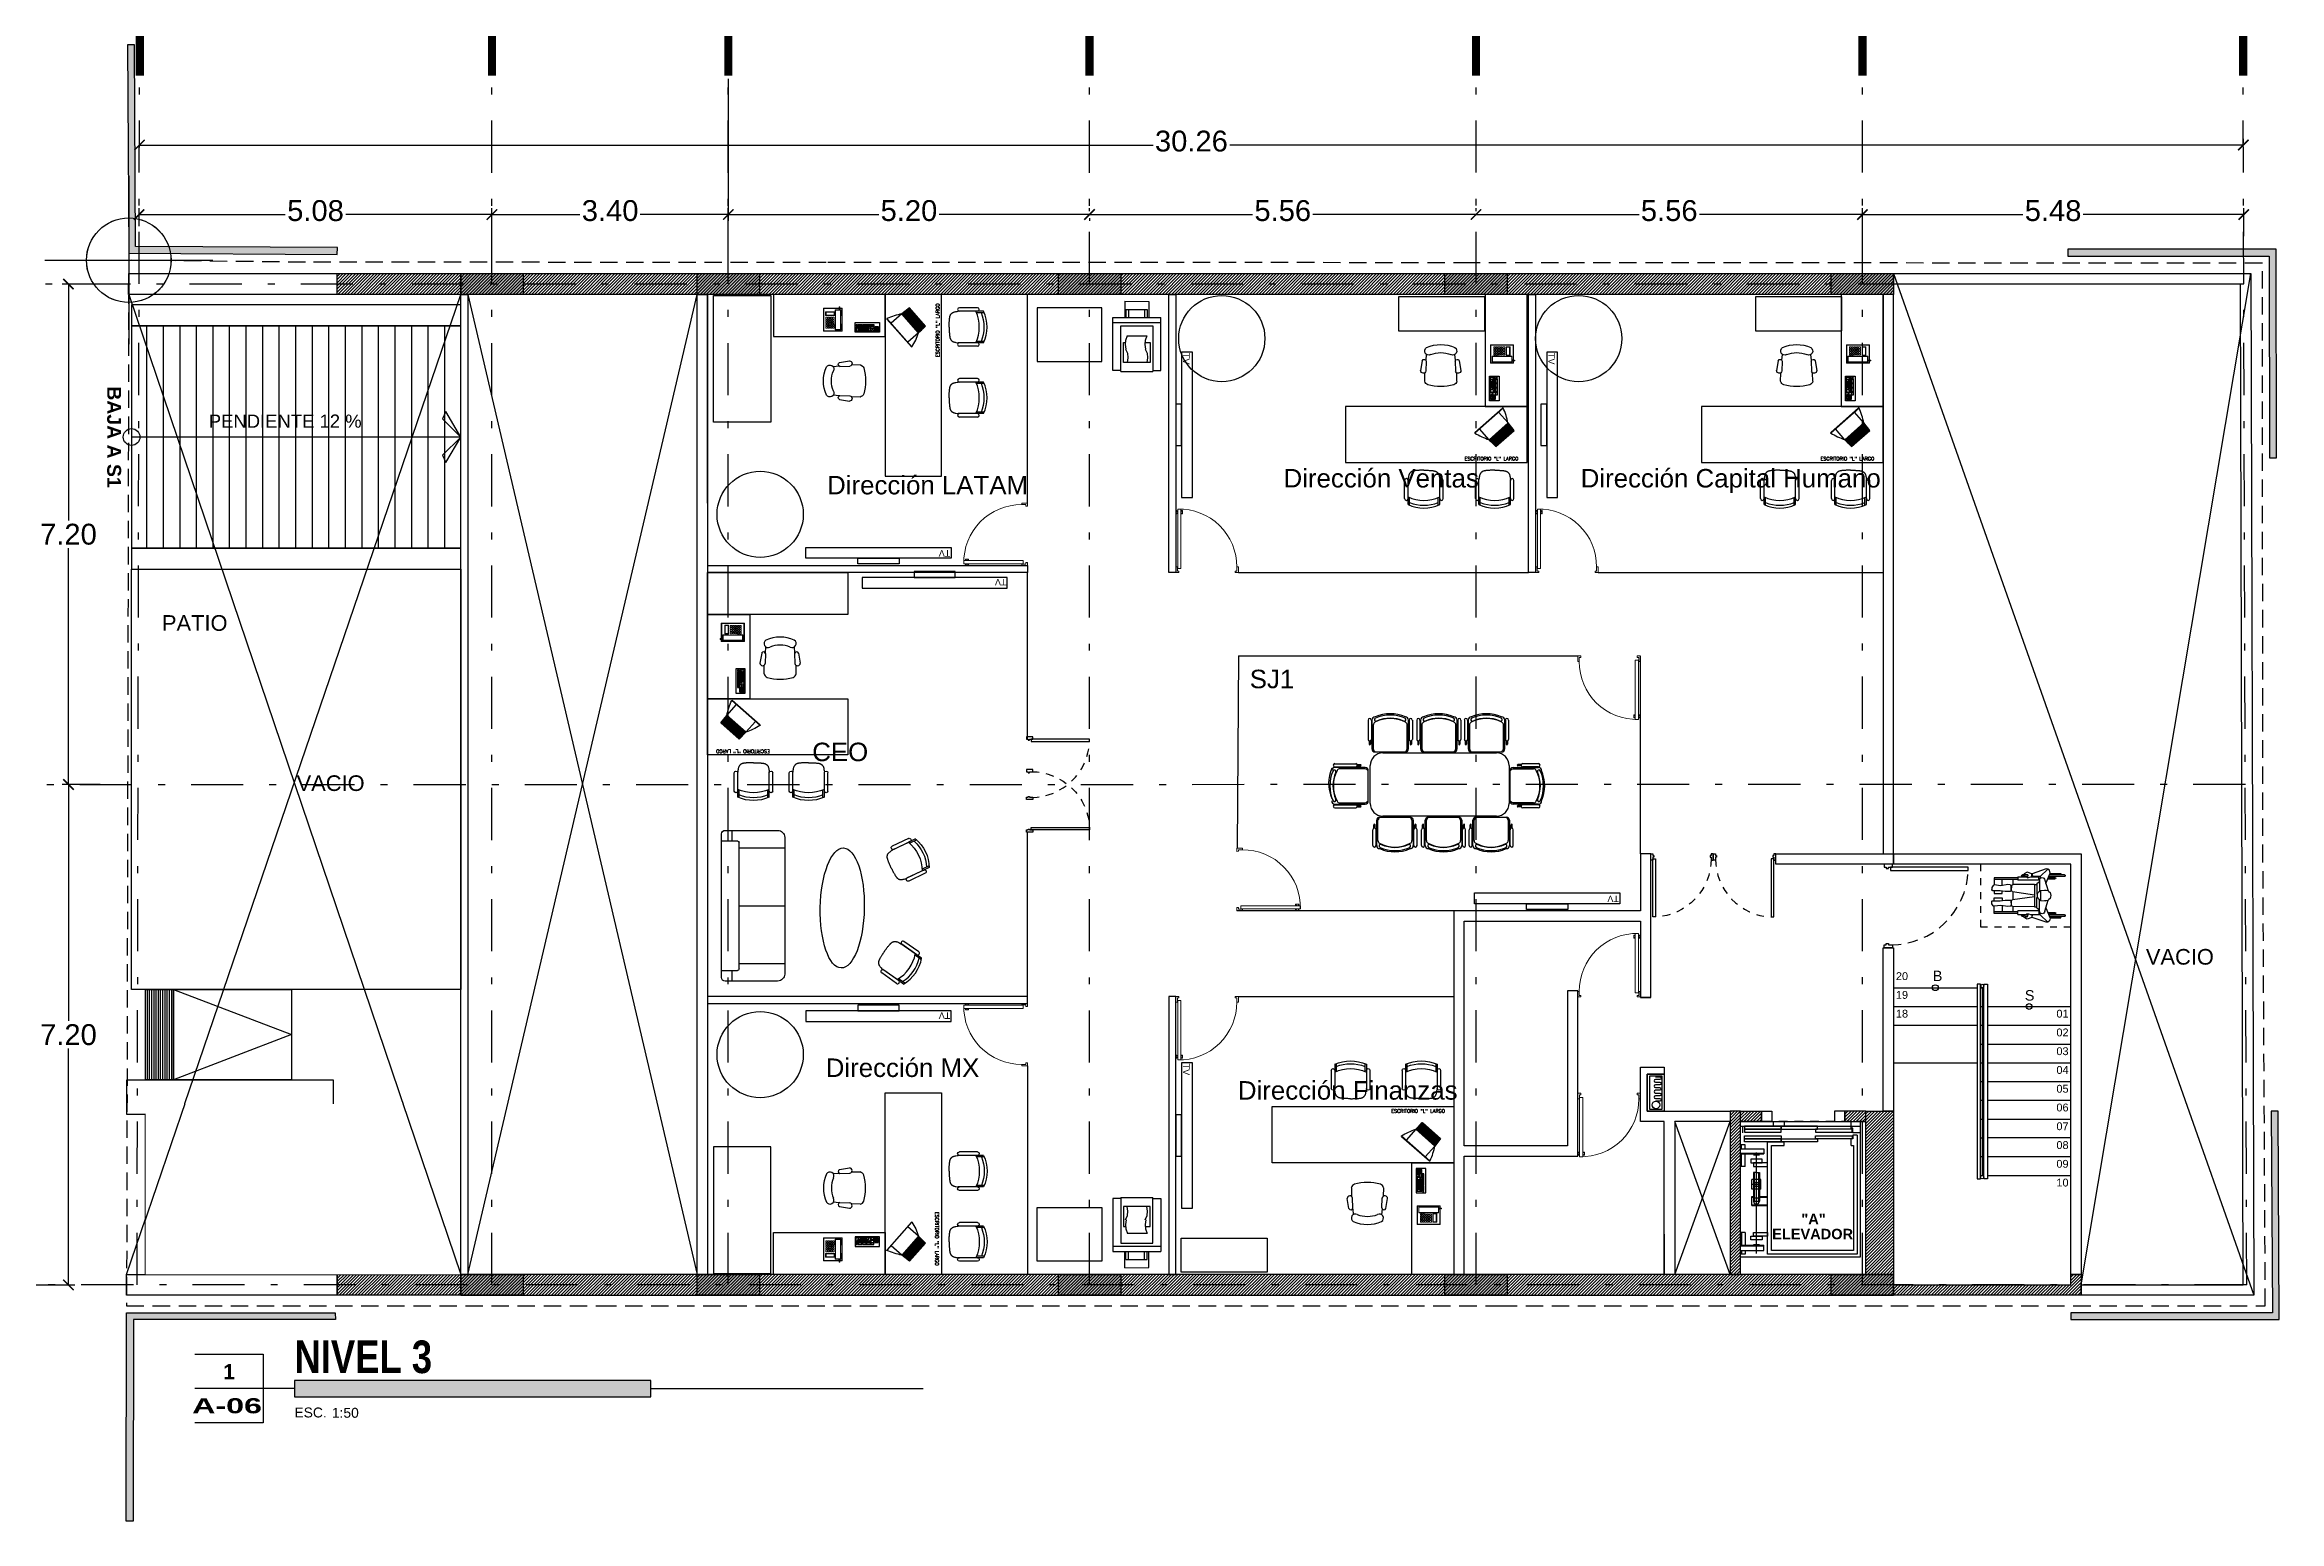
# Model space of a CAD drawing. Header units: millimetres. Extents: x -101 to 3415, y -52 to 1366.
# Drawn here: x 6.83 to 38.97, y 163.37 to 184.61 of the extents above; entities that cross this region are included whole.
import ezdxf
from ezdxf.enums import TextEntityAlignment as Align

# ---------------------------------------------------------------- set-up
doc = ezdxf.new("R2010")
doc.units = ezdxf.units.MM
doc.set_wipeout_variables(frame=1)
for name, pattern in [('XR EJES SUPERIORES$0$DASHDOT2', [0.5, 0.25, -0.125, 0, -0.125]), ('XR LINDERO N$0$A-100a LALA IRAPUATO nave equipo$0$HIDDEN', [0.375, 0.25, -0.125]), ('XR N3$0$XR PB$0$HIDDEN', [0.375, 0.25, -0.125]), ('XR N3$0$XR PLANTA TIPO DE OFICINAS$0$CONTINUA', [0]), ('XR N3$0$XR PLANTA TIPO DE OFICINAS$0$HIDDEN', [0.375, 0.25, -0.125]), ('XR N3$0$XR PLANTA TIPO DE OFICINAS$0$HIDDEN2', [0.1875, 0.125, -0.0625])]:
    doc.linetypes.add(name, pattern=pattern)
for name, color, linetype in [('00_ARQ', 8, 'Continuous'), ('ARC_NUEVO', 8, 'Continuous'), ('ARQ', 8, 'Continuous'), ('ARQ_MOBILIARIO', 8, 'Continuous'), ('Texto_Iluminación', 7, 'Continuous'), ('XR EJES SUPERIORES$0$A-COTAS', 8, 'Continuous'), ('XR EJES SUPERIORES$0$A-EJES', 8, 'XR EJES SUPERIORES$0$DASHDOT2')]:
    doc.layers.add(name, color=color, linetype=linetype)
doc.styles.add('prot4', font='swisseb.ttf', dxfattribs={"width": 0.56})
doc.styles.add('ROMANS', font='romans.shx')
doc.styles.add('TÍTULO', font='arial.ttf', dxfattribs={"height": 0.19})
doc.styles.add('XR COLUMNAS SUPERIORES$0$XR BASES$0$XREF EJES$0$Standard', font='arial.ttf')
doc.styles.add('XR COLUMNAS SUPERIORES$0$XR COLUMNAS OFICINAS$0$XREF EJES$0$Standard', font='arial.ttf')
doc.styles.add('XR COLUMNAS SUPERIORES$0$XR PLANTA TIPO DE OFICINAS$0$XREF EJES$0$Standard', font='arial.ttf')
doc.styles.add('XR COLUMNAS SUPERIORES$0$XR SIMBOLOGIAS DE CORTES$0$XREF EJES$0$Standard', font='arial.ttf')
doc.styles.add('XR COLUMNAS$0$XR BASES$0$XREF EJES$0$Standard', font='arial.ttf')
doc.styles.add('XR COLUMNAS$0$XR COLUMNAS OFICINAS$0$XREF EJES$0$Standard', font='arial.ttf')
doc.styles.add('XR COLUMNAS$0$XR PLANTA TIPO DE OFICINAS$0$XREF EJES$0$Standard', font='arial.ttf')
doc.styles.add('XR COLUMNAS$0$XR SIMBOLOGIAS DE CORTES$0$XREF EJES$0$Standard', font='arial.ttf')
doc.styles.add('XR EJES SUPERIORES$0$protot1', font='')
doc.styles.add('XR EJES SUPERIORES$0$Standard', font='arial.ttf')
doc.styles.add('XR EJES SUPERIORES$0$XR BASES$0$XREF EJES$0$Standard', font='arial.ttf')
doc.styles.add('XR EJES SUPERIORES$0$XR COLUMNAS OFICINAS$0$XREF EJES$0$Standard', font='arial.ttf')
doc.styles.add('XR EJES SUPERIORES$0$XR PLANTA TIPO DE OFICINAS$0$XREF EJES$0$Standard', font='arial.ttf')
doc.styles.add('XR EJES SUPERIORES$0$XR SIMBOLOGIAS DE CORTES$0$XREF EJES$0$Standard', font='arial.ttf')
doc.styles.add('XR N3$0$Standard', font='arial.ttf')
doc.styles.add('XR N3$0$XR PB$0$Standard', font='arial.ttf')
doc.styles.add('XR N3$0$XR PB$0$XR PLANTA TIPO DE OFICINAS$0$TEXTO-ALB-100', font='arial.ttf', dxfattribs={"height": 0.15})
doc.styles.add('XR N3$0$XR PLANTA BAJA$0$estilo1', font='arialbd.ttf')
doc.styles.add('XR N3$0$XR PLANTA TIPO DE OFICINAS$0$estilo1', font='arialbd.ttf')
doc.styles.add('XR N3$0$XREF PLANTA BAJA$0$XREF PLANTA BAJA$0$PLANTA BAJA$1$TEXTO-ALB-125', font='arial.ttf', dxfattribs={"height": 0.19})
doc.styles.get('XR EJES SUPERIORES$0$protot1').set_extended_font_data('Arial Black')
doc.dimstyles.new('XR EJES SUPERIORES$0$PAÑOS50', dxfattribs={"dimscale": 0.5, "dimtxt": 0.6, "dimasz": 0.3, "dimexe": 0.18, "dimexo": 0.1, "dimgap": 0.09, "dimtad": 0, "dimtih": 1, "dimtoh": 1, "dimzin": 0, "dimdsep": 46, "dimtxsty": 'XR EJES SUPERIORES$0$Standard', "dimblk": 'XR EJES SUPERIORES$0$_ArchTick', "dimcen": 0.09, "dimclrd": 256, "dimclre": 256, "dimclrt": 2, "dimadec": 0, "dimazin": 0, "dimtfac": 1, "dimtix": 1, "dimtmove": 2, "dimatfit": 3, "dimldrblk": 'XR EJES SUPERIORES$0$_ArchTick', "dimfxl": 0.18, "dimtvp": 0.18, "dimtolj": 1, "dimtzin": 0, "dimarcsym": 0})
pattern_1 = [(45, (8.036166, 181.506743), (-0.02245064, 0.02245064), [])]
pattern_2 = [(45, (8.03616, 181.266307), (-0.02245064, 0.02245064), [])]
pattern_3 = [(45, (96.186, 103.677), (-6.73519, 6.73519), []), (45, (100.676, 103.677), (-6.73519, 6.73519), [])]

msp = doc.modelspace()

# ---------------------------------------------------------------- texts
at = {"layer": '00_ARQ', "ltscale": 0.3, "style": 'TÍTULO'}
for s, p in [('Dirección LATAM', (18.082, 178.139, 1.014)), ('Dirección Ventas', (24.648, 178.238, 1.014)), ('Dirección Capital Humano', (28.922, 178.238, 1.014)), ('SJ1', (24.161, 175.35, 1.014)), ('CEO', (17.868, 174.301, 1.014)), ('Dirección MX', (18.062, 169.758, 1.014)), ('Dirección Finanzas', (23.991, 169.432, 1.014))]:
    msp.add_text(s, height=0.266, dxfattribs=at).set_placement(p)
at = {"layer": '00_ARQ', "style": 'XR N3$0$XR PLANTA TIPO DE OFICINAS$0$estilo1'}
for s, p in [('ELEVADOR', (32.258, 167.424)), ('"A"', (32.271, 167.64))]:
    msp.add_text(s, height=0.15, dxfattribs=at).set_placement(p, align=Align.CENTER)
at = {"layer": '00_ARQ'}
for s, width, insert, char_height, attachment_point, style in [('PATIO', 2.35208, (8.514, 176.173), 0.225, 7, 'XR N3$0$Standard'), ('VACIO', 2.35208, (10.94, 173.983), 0.225, 5, 'XR N3$0$Standard'), ('VACIO', 2.35208, (37.541, 171.485), 0.225, 5, 'XR N3$0$Standard'), ('20', 0.21412, (33.456, 171.265), 0.1125, 1, 'XR N3$0$XR PB$0$Standard'), ('19', 0.21412, (33.456, 170.995), 0.1125, 1, 'XR N3$0$XR PB$0$Standard'), ('18', 0.21412, (33.456, 170.725), 0.1125, 1, 'XR N3$0$XR PB$0$Standard'), ('01', 0.21412, (35.765, 170.725), 0.1125, 1, 'XR N3$0$XR PB$0$Standard'), ('02', 0.21412, (35.765, 170.455), 0.1125, 1, 'XR N3$0$XR PB$0$Standard'), ('03', 0.21412, (35.765, 170.185), 0.1125, 1, 'XR N3$0$XR PB$0$Standard'), ('04', 0.21412, (35.765, 169.915), 0.1125, 1, 'XR N3$0$XR PB$0$Standard'), ('05', 0.21412, (35.765, 169.645), 0.1125, 1, 'XR N3$0$XR PB$0$Standard'), ('06', 0.21412, (35.765, 169.375), 0.1125, 1, 'XR N3$0$XR PB$0$Standard'), ('07', 0.21412, (35.765, 169.105), 0.1125, 1, 'XR N3$0$XR PB$0$Standard'), ('08', 0.21412, (35.765, 168.835), 0.1125, 1, 'XR N3$0$XR PB$0$Standard'), ('09', 0.21412, (35.765, 168.565), 0.1125, 1, 'XR N3$0$XR PB$0$Standard'), ('10', 0.21412, (35.765, 168.295), 0.1125, 1, 'XR N3$0$XR PB$0$Standard')]:
    msp.add_mtext_dynamic_manual_height_columns(s, width=width, gutter_width=12.5, heights=[0], dxfattribs=dict(at, insert=insert, char_height=char_height, attachment_point=attachment_point, style=style))
at = {"layer": '00_ARQ', "char_height": 0.15, "width": 0.58833, "attachment_point": 7, "rotation": 0.0007, "style": 'XR N3$0$XR PB$0$XR PLANTA TIPO DE OFICINAS$0$TEXTO-ALB-100'}
for s, insert in [('B', (33.985, 171.137)), ('S', (35.31, 170.855))]:
    msp.add_mtext(s, dxfattribs=dict(at, insert=insert))
at = {"layer": '00_ARQ', "ltscale": 2, "char_height": 0.1125, "attachment_point": 1, "style": 'XR N3$0$Standard'}
for s, insert in [('01', (8.333, 169.177)), ('02', (8.633, 169.177)), ('03', (8.933, 169.177)), ('04', (9.233, 169.177)), ('05', (9.533, 169.177)), ('06', (9.833, 169.177))]:
    msp.add_mtext_dynamic_manual_height_columns(s, width=0.21412, gutter_width=12.5, heights=[0], dxfattribs=dict(at, insert=insert))
at = {"layer": 'ARQ_MOBILIARIO', "ltscale": 0.01, "style": 'ROMANS'}
for rotation, p in [(90, (19.697, 180.112)), (360, (27.252, 178.627)), (360, (32.371, 178.627)), (180, (17.259, 174.468)), (0, (26.197, 169.244)), (270, (19.637, 167.818))]:
    msp.add_text('ESCRITORIO "L" LARGO', height=0.05042, rotation=rotation, dxfattribs=at).set_placement(p)
at = {"layer": 'Texto_Iluminación', "ltscale": 0.3, "style": 'TÍTULO'}
for rotation, p in [(270, (23.203, 180.173)), (270, (28.455, 180.173)), (180, (19.854, 177.337)), (180, (20.662, 176.923)), (180, (29.472, 172.366)), (180, (19.854, 170.687)), (270, (23.203, 169.95))]:
    msp.add_text('TV', height=0.0931, rotation=rotation, dxfattribs=at).set_placement(p)

# ---------------------------------------------------------------- blocks, each defined once
blk = doc.blocks.new('TÍTULO PLANO')
blk.add_hatch(color=256).paths.add_polyline_path([(1.912, -0.158), (8.747, -0.158), (8.747, 0.158), (1.912, 0.158)])
for p, q in [((1.912, 0), (0, 0)), ((8.747, 0), (13.969, 0))]:
    blk.add_line(p, q)
blk.add_lwpolyline([(0, 0.658), (1.315, 0.658), (1.315, -0.658), (0, -0.658)])
blk.add_lwpolyline([(1.912, -0.158), (8.747, -0.158), (8.747, 0.158), (1.912, 0.158)], close=True)
at = {"style": 'TÍTULO'}
blk.add_text('ESC.', height=0.19, dxfattribs=at).set_placement((1.912, -0.553))
at = {"style": 'prot4'}
blk.add_attdef('NUMERO', text='', height=0.289, dxfattribs=at).set_placement((0.658, 0.326), align=Align.MIDDLE_CENTER)
at = {"style": 'prot4', "width": 0.8}
blk.add_attdef('NOMBRE', (1.912, 0.299), '', height=0.45, dxfattribs=at)
at = {"style": 'prot4', "width": 1.227796}
blk.add_attdef('CLAVE', text='', height=0.289, dxfattribs=at).set_placement((-0.048, -0.472), (1.289, -0.472), align=Align.FIT)
at = {"style": 'TÍTULO'}
blk.add_attdef('ESCALA', (2.63, -0.558), '', height=0.19, dxfattribs=at)
blk = doc.blocks.new('XR N3$0$XR PLANTA TIPO DE OFICINAS$0$Puerta1.00')
at = {"linetype": 'Continuous'}
for points in [[(405.365, 465.953), (405.365, 466.883), (405.325, 466.883), (405.325, 465.953)], [(405.325, 465.876), (405.325, 465.901), (405.34, 465.901), (405.34, 465.926), (405.325, 465.926), (405.325, 465.976), (405.29, 465.976), (405.29, 465.876)], [(406.255, 465.876), (406.255, 465.901), (406.24, 465.901), (406.24, 465.926), (406.255, 465.926), (406.255, 465.976), (406.29, 465.976), (406.29, 465.876)]]:
    blk.add_lwpolyline(points, close=True, dxfattribs=at)
at = {"linetype": 'XR N3$0$XR PLANTA TIPO DE OFICINAS$0$HIDDEN2'}
blk.add_arc((405.324, 465.953), 0.932, 0.0383, 87.4436, dxfattribs=at)
blk = doc.blocks.new('XR N3$0$XR PLANTA TIPO DE OFICINAS$0$Ascensore-150x170')
for p, q in [((5.481, -0.152), (5.566, -0.152)), ((5.612, -0.133), (5.566, -0.133)), ((5.566, -0.133), (5.566, -0.152)), ((5.612, -0.077), (5.612, -0.133)), ((5.481, -0.996), (5.528, -0.996)), ((4.127, -1.342), (5.394, -1.342)), ((4.166, -1.54), (4.166, -1.249)), ((4.166, -1.249), (4.231, -1.249)), ((4.222, -1.54), (4.222, -1.249)), ((4.231, -1.54), (4.231, -1.249)), ((4.241, -1.38), (4.241, -1.305)), ((4.729, -1.399), (4.729, -1.202)), ((4.729, -1.399), (4.841, -1.399)), ((4.738, -1.399), (4.738, -1.202)), ((5.141, -1.305), (4.785, -1.305)), ((4.785, -1.38), (4.785, -1.305)), ((5.141, -1.314), (4.785, -1.314)), ((5.141, -1.37), (4.785, -1.37)), ((5.141, -1.38), (4.785, -1.38)), ((4.832, -1.305), (4.832, -1.202)), ((4.832, -1.399), (4.832, -1.38)), ((4.841, -1.305), (4.841, -1.202)), ((4.841, -1.399), (4.841, -1.38)), ((4.932, -1.286), (5.054, -1.286)), ((4.932, -1.286), (4.932, -1.399)), ((4.932, -1.399), (5.054, -1.399)), ((4.993, -1.286), (4.993, -1.399)), ((5.054, -1.286), (5.054, -1.399)), ((5.141, -1.342), (5.141, -1.305)), ((5.141, -1.342), (5.141, -1.38)), ((5.366, -1.38), (5.366, -1.305)), ((5.376, -1.54), (5.376, -1.249)), ((5.441, -1.249), (5.376, -1.249)), ((5.385, -1.54), (5.385, -1.249)), ((5.441, -1.54), (5.441, -1.249)), ((4.119, -1.483), (4.119, -1.54)), ((4.166, -1.483), (4.119, -1.483)), ((4.166, -1.53), (4.119, -1.53)), ((4.391, -1.483), (4.231, -1.483)), ((4.391, -1.53), (4.231, -1.53)), ((4.391, -1.483), (4.391, -1.54)), ((5.216, -1.483), (5.216, -1.54)), ((5.216, -1.483), (5.376, -1.483)), ((5.216, -1.53), (5.376, -1.53)), ((5.441, -1.483), (5.488, -1.483)), ((5.441, -1.53), (5.488, -1.53)), ((5.488, -1.483), (5.488, -1.54)), ((5.641, -1.512), (5.725, -1.512))]:
    blk.add_line(p, q)
for points in [[(4.081, -0.04), (4.081, -1.54), (5.725, -1.54), (5.725, -0.04)], [(5.566, -0.143), (5.566, -0.602), (5.603, -0.602), (5.603, -0.143)], [(5.687, -0.143), (5.687, -0.602), (5.65, -0.602), (5.65, -0.143)], [(5.528, -0.574), (5.528, -1.033), (5.566, -1.033), (5.566, -0.574)], [(5.725, -0.574), (5.725, -1.033), (5.687, -1.033), (5.687, -0.574)], [(5.528, -1.033), (5.528, -1.493), (5.566, -1.493), (5.566, -1.033)], [(5.566, -1.033), (5.566, -1.493), (5.603, -1.493), (5.603, -1.033)], [(5.687, -1.033), (5.687, -1.493), (5.65, -1.493), (5.65, -1.033)], [(5.725, -1.033), (5.725, -1.493), (5.687, -1.493), (5.687, -1.033)], [(5.725, -0.996), (5.725, -1.127), (5.781, -1.127), (5.781, -0.996)], [(4.297, -1.272), (4.297, -1.413), (4.344, -1.413), (4.344, -1.272)], [(4.344, -1.202), (4.344, -1.38), (4.391, -1.38), (4.391, -1.202)], [(5.263, -1.202), (5.263, -1.38), (5.216, -1.38), (5.216, -1.202)], [(5.31, -1.272), (5.31, -1.413), (5.263, -1.413), (5.263, -1.272)]]:
    blk.add_lwpolyline(points, close=True)
for points in [[(5.612, -0.077), (5.528, -0.077), (4.119, -0.077), (4.119, -1.202), (5.528, -1.202), (5.528, -0.996)], [(5.481, -0.152), (5.481, -0.124), (4.166, -0.124), (4.166, -1.155), (5.481, -1.155), (5.481, -0.996)], [(5.641, -0.133), (5.697, -0.133), (5.697, -0.152), (5.781, -0.152), (5.781, -0.04), (5.641, -0.04), (5.641, -0.133)]]:
    blk.add_lwpolyline(points)
for centre, radius in [((4.785, -1.342), 0.0375), ((4.993, -1.342), 0.0281)]:
    blk.add_circle(centre, radius)
blk = doc.blocks.new('XR N3$0$A$C26E901EB')
at = {"ltscale": 2}
h = blk.add_hatch(dxfattribs=at)
h.set_pattern_fill('LINE', color=256, scale=0.01, angle=90, style=0)
h.set_pattern_definition([(90, (439.59662, -560.538505), (-0.03175, 1e-17), [])])
h.paths.add_polyline_path([(-2.1, -1.3), (-2.1, 0), (-1.7, 0), (-1.7, -1.3)])
for points in [[(-2.1, -1.3), (-2.1, 0), (-1.7, 0), (-1.7, -1.3), (-2.1, -1.3)], [(0, 0), (0, -1.3), (-1.7, -1.3), (-1.7, 0)]]:
    blk.add_lwpolyline(points, close=True, dxfattribs=at)
blk.add_lwpolyline([(-1.7, 0), (0, -0.65), (-1.7, -1.3)], dxfattribs=at)
blk = doc.blocks.new('XR N3$0$A$C153C7E87')
h = blk.add_hatch()
h.set_pattern_fill('ANSI31', color=256, scale=0.075, angle=45)
h.set_pattern_definition([(270, (-51.7103, 42.0149), (-0.238125, -1e-17), [])])
h.paths.add_polyline_path([(0.041, -4.143), (4.777, -4.143), (4.777, -0.943), (0.041, -0.943)])
for points in [[(0.041, -0.943), (4.777, -0.943), (4.777, -0.643), (0.041, -0.643)], [(0.041, -4.143), (4.777, -4.143), (4.777, -0.943), (0.041, -0.943)], [(0.041, -4.443), (4.777, -4.443), (4.777, -4.143), (0.041, -4.143)]]:
    blk.add_lwpolyline(points, close=True)
blk.add_lwpolyline([(4.777, -2.543), (4.512, -2.803), (4.561, -2.912), (4.777, -2.543), (4.561, -2.174), (4.512, -2.283), (4.777, -2.543), (0.041, -2.543)])
blk.add_circle((0.041, -2.543), 0.12)
at = {"ltscale": 3, "style": 'XR N3$0$XREF PLANTA BAJA$0$XREF PLANTA BAJA$0$PLANTA BAJA$1$TEXTO-ALB-125'}
blk.add_text('PENDIENTE 12 %%%', height=0.19, rotation=0, dxfattribs=at).set_placement((1.152, -2.41))
at = {"insert": (-0.211, -2.543), "char_height": 0.2, "width": 2.7, "attachment_point": 5, "rotation": 270, "style": 'XR N3$0$XR PLANTA BAJA$0$estilo1'}
blk.add_mtext('BAJA A S1', dxfattribs=at)
blk = doc.blocks.new('XR N3$0$saddaa')
at = {"linetype": 'ByBlock'}
for p, q in [((8.267, 57.39), (8.267, 54.972)), ((7.058, 56.181), (9.475, 56.181))]:
    blk.add_line(p, q, dxfattribs=at)
blk.add_circle((8.267, 56.181), 0.608, dxfattribs=at)
blk = doc.blocks.new('XR N3$0$030 puerta 013-h')
at = {"linetype": 'Continuous', "lineweight": 0}
for p, q in [((3.994, 17.305), (3.994, 17.255)), ((4.007, 17.305), (3.994, 17.305)), ((3.994, 17.255), (4.007, 17.255)), ((4.007, 17.305), (4.007, 17.293)), ((4.007, 17.293), (4.019, 17.293)), ((4.007, 17.255), (4.007, 17.268)), ((4.007, 17.268), (4.019, 17.268)), ((4.019, 17.33), (4.069, 17.33)), ((4.019, 16.38), (4.019, 17.33)), ((4.069, 17.33), (4.069, 16.38)), ((4.081, 17.293), (4.069, 17.293)), ((4.081, 17.268), (4.069, 17.268)), ((4.081, 17.305), (4.094, 17.305)), ((4.081, 17.305), (4.081, 17.293)), ((4.081, 17.255), (4.081, 17.268)), ((4.094, 17.255), (4.081, 17.255)), ((4.094, 17.305), (4.094, 17.255)), ((3.099, 16.365), (3.099, 16.405)), ((3.099, 16.405), (3.124, 16.405)), ((3.099, 16.315), (3.099, 16.365)), ((3.149, 16.315), (3.099, 16.315)), ((3.124, 16.405), (3.124, 16.34)), ((3.124, 16.34), (3.149, 16.34)), ((3.149, 16.34), (3.149, 16.315)), ((4.069, 16.38), (4.019, 16.38)), ((4.049, 16.34), (4.049, 16.315)), ((4.074, 16.34), (4.049, 16.34)), ((4.049, 16.315), (4.099, 16.315)), ((4.099, 16.405), (4.074, 16.405)), ((4.074, 16.405), (4.074, 16.34)), ((4.099, 16.405), (4.099, 16.315))]:
    blk.add_line(p, q, dxfattribs=at)
blk.add_arc((4.044, 16.41), 0.92, 88.4391, 180.3278, dxfattribs=at)
blk = doc.blocks.new('XR N3$0$XR PB$0$XR PLANTA TIPO DE OFICINAS$0$XREF PLANTA BAJA$0$XREF SOTANO 1$0$sn_dis_pl')
at = {"linetype": 'Continuous'}
for p, q in [((-0.544, 1.021), (-0.52, 1.021)), ((-0.544, 0.684), (-0.544, 1.021)), ((-0.52, 1.021), (-0.439, 1.021)), ((-0.52, 0.684), (-0.52, 1.021)), ((-0.428, 0.929), (-0.44, 1.024)), ((-0.434, 1.036), (-0.405, 1.055)), ((-0.405, 1.055), (-0.374, 1.058)), ((-0.36, 1.01), (-0.362, 0.935)), ((-0.36, 1.046), (-0.36, 1.01)), ((-0.36, 1.021), (-0.317, 1.021)), ((-0.317, 1.021), (-0.317, 0.907)), ((-0.256, 1.021), (-0.256, 0.907)), ((-0.213, 1.021), (-0.256, 1.021)), ((-0.213, 1.046), (-0.213, 1.01)), ((-0.213, 1.01), (-0.211, 0.935)), ((-0.168, 1.055), (-0.199, 1.058)), ((-0.139, 1.036), (-0.168, 1.055)), ((-0.145, 0.929), (-0.133, 1.024)), ((-0.053, 1.021), (-0.134, 1.021)), ((-0.029, 1.021), (-0.053, 1.021)), ((-0.053, 0.684), (-0.053, 1.021)), ((-0.029, 0.684), (-0.029, 1.021)), ((-0.557, 0.684), (-0.557, 0.554)), ((-0.557, 0.684), (-0.507, 0.684)), ((-0.433, 0.907), (-0.52, 0.907)), ((-0.52, 0.752), (-0.445, 0.752)), ((-0.507, 0.38), (-0.507, 0.684)), ((-0.448, 0.444), (-0.445, 0.755)), ((-0.445, 0.826), (-0.428, 0.929)), ((-0.44, 0.791), (-0.445, 0.826)), ((-0.364, 0.78), (-0.428, 0.78)), ((-0.425, 0.775), (-0.365, 0.776)), ((-0.362, 0.935), (-0.35, 0.862)), ((-0.317, 0.907), (-0.355, 0.907)), ((-0.351, 0.792), (-0.352, 0.788)), ((-0.35, 0.862), (-0.351, 0.792)), ((-0.344, 0.759), (-0.297, 0.444)), ((-0.343, 0.752), (-0.23, 0.752)), ((-0.229, 0.759), (-0.276, 0.444)), ((-0.256, 0.907), (-0.218, 0.907)), ((-0.211, 0.935), (-0.223, 0.862)), ((-0.223, 0.862), (-0.222, 0.792)), ((-0.222, 0.792), (-0.221, 0.788)), ((-0.209, 0.78), (-0.145, 0.78)), ((-0.148, 0.775), (-0.208, 0.776)), ((-0.128, 0.826), (-0.145, 0.929)), ((-0.14, 0.907), (-0.053, 0.907)), ((-0.133, 0.791), (-0.128, 0.826)), ((-0.125, 0.444), (-0.128, 0.755)), ((-0.128, 0.752), (-0.053, 0.752)), ((-0.016, 0.684), (-0.066, 0.684)), ((-0.066, 0.38), (-0.066, 0.684)), ((-0.016, 0.684), (-0.016, 0.554)), ((-0.67, 0.273), (-0.601, 0.474)), ((-0.666, 0.251), (-0.561, 0.36)), ((-0.624, 0.546), (-0.601, 0.592)), ((-0.601, 0.482), (-0.624, 0.546)), ((-0.601, 0.592), (-0.564, 0.608)), ((-0.564, 0.48), (-0.601, 0.482)), ((-0.601, 0.474), (-0.561, 0.473)), ((-0.562, 0.594), (-0.591, 0.572)), ((-0.591, 0.572), (-0.59, 0.548)), ((-0.59, 0.548), (-0.573, 0.535)), ((-0.585, 0.599), (-0.585, 0.616)), ((-0.585, 0.545), (-0.585, 0.576)), ((-0.573, 0.535), (-0.556, 0.555)), ((-0.564, 0.608), (-0.562, 0.594)), ((-0.542, 0.545), (-0.564, 0.48)), ((-0.561, 0.549), (-0.561, 0.616)), ((-0.561, 0.36), (-0.561, 0.488)), ((-0.561, 0.36), (-0.529, 0.366)), ((-0.557, 0.5), (-0.557, 0.38)), ((-0.507, 0.38), (-0.557, 0.38)), ((-0.556, 0.555), (-0.542, 0.545)), ((-0.51, 0.371), (-0.35, 0.371)), ((-0.461, 0.41), (-0.489, 0.371)), ((-0.461, 0.41), (-0.314, 0.41)), ((-0.448, 0.444), (-0.448, 0.41)), ((-0.448, 0.444), (-0.125, 0.444)), ((-0.359, 0.356), (-0.367, 0.291)), ((-0.359, 0.356), (-0.218, 0.356)), ((-0.307, 0.398), (-0.314, 0.41)), ((-0.266, 0.398), (-0.259, 0.41)), ((-0.112, 0.41), (-0.259, 0.41)), ((-0.063, 0.371), (-0.223, 0.371)), ((-0.218, 0.356), (-0.211, 0.291)), ((-0.125, 0.444), (-0.125, 0.41)), ((-0.112, 0.41), (-0.084, 0.371)), ((-0.066, 0.38), (-0.016, 0.38)), ((-0.012, 0.36), (-0.044, 0.366)), ((-0.017, 0.555), (-0.031, 0.545)), ((-0.031, 0.545), (-0.009, 0.48)), ((0, 0.535), (-0.017, 0.555)), ((-0.016, 0.5), (-0.016, 0.38)), ((-0.012, 0.549), (-0.012, 0.616)), ((-0.012, 0.36), (-0.012, 0.488)), ((0.028, 0.474), (-0.012, 0.473)), ((0.093, 0.251), (-0.012, 0.36)), ((-0.009, 0.608), (-0.011, 0.594)), ((-0.011, 0.594), (0.018, 0.572)), ((0.027, 0.592), (-0.009, 0.608)), ((-0.009, 0.48), (0.028, 0.482)), ((0.017, 0.548), (0, 0.535)), ((0.012, 0.599), (0.012, 0.616)), ((0.012, 0.545), (0.012, 0.576)), ((0.018, 0.572), (0.017, 0.548)), ((0.051, 0.546), (0.027, 0.592)), ((0.028, 0.482), (0.051, 0.546)), ((0.097, 0.273), (0.028, 0.474)), ((-0.666, 0.251), (-0.67, 0.273)), ((-0.651, 0.225), (-0.666, 0.251)), ((-0.609, 0.218), (-0.651, 0.225)), ((-0.461, 0.28), (-0.609, 0.218)), ((-0.607, 0.218), (-0.607, 0.065)), ((-0.602, 0.22), (-0.602, 0.065)), ((-0.585, 0.012), (-0.585, 0.228)), ((-0.561, 0.012), (-0.561, 0.238)), ((-0.549, 0.243), (-0.549, 0.148)), ((-0.527, 0.252), (-0.527, 0.148)), ((-0.51, 0.296), (-0.354, 0.244)), ((-0.063, 0.296), (-0.219, 0.244)), ((-0.112, 0.28), (0.036, 0.218)), ((-0.046, 0.252), (-0.046, 0.148)), ((-0.024, 0.243), (-0.024, 0.148)), ((-0.012, 0.012), (-0.012, 0.238)), ((0.012, 0.012), (0.012, 0.228)), ((0.029, 0.22), (0.029, 0.065)), ((0.033, 0.218), (0.033, 0.065)), ((0.036, 0.218), (0.078, 0.225)), ((0.078, 0.225), (0.093, 0.251)), ((0.093, 0.251), (0.097, 0.273))]:
    blk.add_line(p, q, dxfattribs=at)
for centre, radius, start, end in [((-0.428, 1.026), 0.0123, 121.7078, 187.2641), ((-0.372, 1.046), 0.0123, 0.7644, 95.9609), ((-0.201, 1.046), 0.0123, 84.0391, 179.2356), ((-0.145, 1.026), 0.0123, 352.7359, 58.2922), ((-0.425, 0.755), 0.0204, 91.0603, 179.4667), ((-0.428, 0.792), 0.0123, 187.318, 270), ((-0.365, 0.756), 0.0204, 8.521, 91.0603), ((-0.364, 0.792), 0.0123, 270, 341.0652), ((-0.208, 0.756), 0.0204, 88.9397, 171.479), ((-0.209, 0.792), 0.0123, 198.9348, 270), ((-0.149, 0.755), 0.0204, 0.5333, 88.9397), ((-0.145, 0.792), 0.0123, 270, 352.682), ((-0.573, 0.616), 0.0123, 0, 180), ((-0.51, 0.333), 0.0374, 90, 270), ((-0.289, 0.322), 0.0782, 25.8604, 154.1396), ((-0.063, 0.333), 0.0374, 270, 90), ((0, 0.616), 0.0123, 0, 180), ((-0.604, 0.065), 0.00204, 180, 0), ((-0.573, 0.012), 0.0123, 180, 0), ((-0.538, 0.148), 0.011, 180, 360), ((-0.289, 0.285), 0.0782, 171.4259, 8.5741), ((-0.035, 0.148), 0.011, 180, 0), ((0, 0.012), 0.0123, 180, 0), ((0.031, 0.065), 0.00204, 180, 0)]:
    blk.add_arc(centre, radius, start, end, dxfattribs=at)
blk = doc.blocks.new('XR LINDERO N$0$saddaa')
at = {"linetype": 'ByBlock'}
for p, q in [((8.267, 57.39), (8.267, 54.972)), ((7.058, 56.181), (9.475, 56.181))]:
    blk.add_line(p, q, dxfattribs=at)
blk.add_circle((8.267, 56.181), 0.608, dxfattribs=at)
blk = doc.blocks.new('XR N1-N2$0$030 puerta 013-h')
at = {"linetype": 'Continuous', "lineweight": 0}
for p, q in [((3.994, 17.305), (3.994, 17.255)), ((4.007, 17.305), (3.994, 17.305)), ((3.994, 17.255), (4.007, 17.255)), ((4.007, 17.305), (4.007, 17.293)), ((4.007, 17.293), (4.019, 17.293)), ((4.007, 17.255), (4.007, 17.268)), ((4.007, 17.268), (4.019, 17.268)), ((4.019, 17.33), (4.069, 17.33)), ((4.019, 16.38), (4.019, 17.33)), ((4.069, 17.33), (4.069, 16.38)), ((4.081, 17.293), (4.069, 17.293)), ((4.081, 17.268), (4.069, 17.268)), ((4.081, 17.305), (4.094, 17.305)), ((4.081, 17.305), (4.081, 17.293)), ((4.081, 17.255), (4.081, 17.268)), ((4.094, 17.255), (4.081, 17.255)), ((4.094, 17.305), (4.094, 17.255)), ((3.099, 16.365), (3.099, 16.405)), ((3.099, 16.405), (3.124, 16.405)), ((3.099, 16.315), (3.099, 16.365)), ((3.149, 16.315), (3.099, 16.315)), ((3.124, 16.405), (3.124, 16.34)), ((3.124, 16.34), (3.149, 16.34)), ((3.149, 16.34), (3.149, 16.315)), ((4.069, 16.38), (4.019, 16.38)), ((4.049, 16.34), (4.049, 16.315)), ((4.074, 16.34), (4.049, 16.34)), ((4.049, 16.315), (4.099, 16.315)), ((4.099, 16.405), (4.074, 16.405)), ((4.074, 16.405), (4.074, 16.34)), ((4.099, 16.405), (4.099, 16.315))]:
    blk.add_line(p, q, dxfattribs=at)
blk.add_arc((4.044, 16.41), 0.92, 88.4391, 180.3278, dxfattribs=at)
blk = doc.blocks.new('silla3')
for p, q in [((-0.263, -0.23), (-0.288, -0.371)), ((-0.207, -0.235), (-0.211, -0.378)), ((-0.21, -0.224), (-0.203, -0.14)), ((0.21, -0.224), (0.203, -0.14)), ((0.207, -0.235), (0.211, -0.378)), ((0.263, -0.23), (0.288, -0.371)), ((-0.229, -0.523), (-0.227, -0.406)), ((0.229, -0.523), (0.227, -0.406))]:
    blk.add_line(p, q)
at = {"extrusion": (0, 0, -1)}
for centre, major_axis, start_param, end_param in [((0, -0.544), (0, 0.544), 5.886316, 6.680055), ((-0.236, -0.242), (0, 0.031), 5.100262, 7.639608), ((-0.173, -0.092), (0, 0.0577), 2.623535, 5.737508), ((0, -0.552), (0, 0.437), 5.929118, 6.637253), ((0.173, -0.092), (0, 0.0577), 0.545678, 3.65965), ((0.236, -0.242), (0, 0.031), 4.926762, 7.466109), ((-0.249, -0.368), (0, 0.0409), 1.815261, 4.651072), ((-0.157, -0.504), (0, 0.0781), 3.533117, 4.459171), ((0, 0.187), (0, 0.787), 2.893022, 3.390163), ((0.157, -0.504), (0, 0.0781), 1.824014, 2.750068), ((0.249, -0.368), (0, 0.0409), 1.632114, 4.467924)]:
    blk.add_ellipse(centre, major_axis=major_axis, ratio=0.958333, start_param=start_param, end_param=end_param, dxfattribs=at)
blk = doc.blocks.new('A$C369842D8')
for p, q in [((0, 0.405), (0, 0.145)), ((0.05, 0.491), (0.05, 0.381)), ((0.05, 0.405), (0.05, 0.145)), ((0.05, 0.38), (0.05, 0.13)), ((0.07, 0.5), (0.07, 0.39)), ((0.48, 0.5), (0.48, 0.39)), ((0.5, 0.491), (0.5, 0.381)), ((0.5, 0.405), (0.5, 0.145)), ((0.5, 0.38), (0.5, 0.13)), ((0.55, 0.405), (0.55, 0.145))]:
    blk.add_line(p, q)
for points in [[(0.275, 0), (0.262, 0), (0.249, 0), (0.236, 0.001), (0.224, 0.001), (0.212, 0.001), (0.201, 0.002), (0.19, 0.003), (0.181, 0.003), (0.172, 0.004), (0.164, 0.005), (0.157, 0.005), (0.15, 0.006), (0.145, 0.007), (0.139, 0.008), (0.134, 0.009), (0.13, 0.009), (0.126, 0.01), (0.122, 0.011), (0.118, 0.012), (0.114, 0.013), (0.111, 0.014), (0.108, 0.015), (0.105, 0.017), (0.102, 0.018), (0.1, 0.019), (0.097, 0.021), (0.095, 0.022), (0.093, 0.024), (0.091, 0.025), (0.089, 0.027), (0.087, 0.028), (0.085, 0.03), (0.083, 0.032), (0.081, 0.034), (0.079, 0.036), (0.077, 0.039), (0.075, 0.041), (0.073, 0.044), (0.071, 0.048), (0.068, 0.051), (0.066, 0.056), (0.064, 0.061), (0.062, 0.067), (0.059, 0.075), (0.057, 0.085), (0.055, 0.097), (0.052, 0.112), (0.05, 0.13)], [(0.275, 0), (0.288, 0), (0.301, 0), (0.314, 0.001), (0.326, 0.001), (0.338, 0.001), (0.349, 0.002), (0.36, 0.003), (0.369, 0.003), (0.378, 0.004), (0.386, 0.005), (0.393, 0.005), (0.4, 0.006), (0.405, 0.007), (0.411, 0.008), (0.416, 0.009), (0.42, 0.009), (0.424, 0.01), (0.428, 0.011), (0.432, 0.012), (0.436, 0.013), (0.439, 0.014), (0.442, 0.015), (0.445, 0.017), (0.448, 0.018), (0.45, 0.019), (0.453, 0.021), (0.455, 0.022), (0.457, 0.024), (0.459, 0.025), (0.461, 0.027), (0.463, 0.028), (0.465, 0.03), (0.467, 0.032), (0.469, 0.034), (0.471, 0.036), (0.473, 0.039), (0.475, 0.041), (0.477, 0.044), (0.479, 0.048), (0.482, 0.051), (0.484, 0.056), (0.486, 0.061), (0.488, 0.067), (0.491, 0.075), (0.493, 0.085), (0.495, 0.097), (0.498, 0.112), (0.5, 0.13)]]:
    blk.add_lwpolyline(points)
for centre, radius, start, end in [((0.025, 0.405), 0.025, 0, 180), ((0.275, 0), 0.54, 65.3885, 114.6115), ((0.275, -0.11), 0.54, 65.3885, 114.6115), ((0.275, -0.04), 0.54, 67.7008, 112.2992), ((0.525, 0.405), 0.025, 0, 180), ((0.025, 0.145), 0.025, 180, 0), ((0.525, 0.145), 0.025, 180, 0)]:
    blk.add_arc(centre, radius, start, end)
blk = doc.blocks.new('A$C435F5787')
at = {"linetype": 'ByBlock'}
for p, q in [((0, 0), (0, 0.483)), ((0, 0.483), (0.19, 0.483)), ((0.076, 0.381), (0.076, 0.457)), ((0.076, 0.457), (0.171, 0.457)), ((0.095, 0.438), (0.095, 0.454)), ((0.137, 0.438), (0.137, 0.454)), ((0.171, 0.457), (0.171, 0.381)), ((0.19, 0.483), (0.19, 0)), ((0.038, 0.371), (0.063, 0.371)), ((0.038, 0.311), (0.038, 0.371)), ((0.063, 0.311), (0.038, 0.311)), ((0.038, 0.305), (0.063, 0.305)), ((0.038, 0.225), (0.038, 0.305)), ((0.063, 0.225), (0.038, 0.225)), ((0.038, 0.143), (0.038, 0.219)), ((0.038, 0.219), (0.063, 0.219)), ((0.063, 0.143), (0.038, 0.143)), ((0.038, 0.133), (0.063, 0.133)), ((0.038, 0.057), (0.038, 0.133)), ((0.063, 0.057), (0.038, 0.057)), ((0.038, 0.044), (0.063, 0.044)), ((0.038, 0.022), (0.038, 0.044)), ((0.063, 0.022), (0.038, 0.022)), ((0.063, 0.371), (0.063, 0.311)), ((0.063, 0.305), (0.063, 0.225)), ((0.063, 0.219), (0.063, 0.143)), ((0.063, 0.133), (0.063, 0.057)), ((0.063, 0.044), (0.063, 0.022)), ((0.171, 0.381), (0.076, 0.381)), ((0.076, 0.311), (0.076, 0.371)), ((0.076, 0.371), (0.117, 0.371)), ((0.117, 0.311), (0.076, 0.311)), ((0.076, 0.305), (0.076, 0.022)), ((0.175, 0.305), (0.076, 0.305)), ((0.076, 0.022), (0.175, 0.022)), ((0.098, 0.273), (0.079, 0.273)), ((0.079, 0.041), (0.095, 0.041)), ((0.137, 0.438), (0.095, 0.438)), ((0.095, 0.381), (0.095, 0.435)), ((0.095, 0.041), (0.095, 0.048)), ((0.095, 0.048), (0.117, 0.048)), ((0.117, 0.279), (0.098, 0.279)), ((0.098, 0.279), (0.098, 0.273)), ((0.098, 0.051), (0.098, 0.267)), ((0.114, 0.384), (0.114, 0.435)), ((0.117, 0.371), (0.117, 0.311)), ((0.117, 0.267), (0.117, 0.279)), ((0.133, 0.267), (0.117, 0.267)), ((0.117, 0.06), (0.117, 0.257)), ((0.117, 0.048), (0.117, 0.054)), ((0.117, 0.054), (0.137, 0.054)), ((0.133, 0.33), (0.133, 0.352)), ((0.133, 0.352), (0.152, 0.352)), ((0.152, 0.33), (0.133, 0.33)), ((0.133, 0.257), (0.133, 0.267)), ((0.152, 0.257), (0.133, 0.257)), ((0.171, 0.438), (0.137, 0.438)), ((0.137, 0.381), (0.137, 0.435)), ((0.137, 0.07), (0.137, 0.254)), ((0.137, 0.054), (0.137, 0.063)), ((0.137, 0.063), (0.156, 0.063)), ((0.152, 0.352), (0.152, 0.371)), ((0.152, 0.371), (0.175, 0.371)), ((0.152, 0.311), (0.152, 0.33)), ((0.175, 0.311), (0.152, 0.311)), ((0.156, 0.384), (0.156, 0.419)), ((0.156, 0.419), (0.171, 0.419)), ((0.156, 0.254), (0.156, 0.276)), ((0.156, 0.276), (0.175, 0.276)), ((0.175, 0.254), (0.156, 0.254)), ((0.156, 0.095), (0.156, 0.229)), ((0.156, 0.229), (0.175, 0.229)), ((0.175, 0.095), (0.156, 0.095)), ((0.156, 0.051), (0.156, 0.067)), ((0.156, 0.067), (0.175, 0.067)), ((0.175, 0.051), (0.156, 0.051)), ((0.175, 0.371), (0.175, 0.311)), ((0.175, 0.276), (0.175, 0.305)), ((0.175, 0.067), (0.175, 0.254)), ((0.175, 0.022), (0.175, 0.051)), ((0.19, 0), (0, 0))]:
    blk.add_line(p, q, dxfattribs=at)
blk = doc.blocks.new('m-tv pla')
h = blk.add_hatch()
h.set_pattern_fill('ANSI31', color=256, scale=0.005, angle=45, style=0)
h.set_pattern_definition([(90, (-254.158094, -242.753814), (-0.015875, 2e-18), [])])
h.paths.add_polyline_path([(0.24, -0.474), (0.25, -0.284), (-0.25, -0.284), (-0.24, -0.474)])
for p, q in [((0.373, 0), (-0.373, 0)), ((-0.368, 0.006), (0.368, 0.006)), ((-0.25, -0.284), (-0.25, 0)), ((0.25, -0.284), (0.25, 0)), ((-0.24, -0.474), (-0.25, -0.284)), ((-0.25, -0.284), (0.25, -0.284)), ((0.24, -0.474), (0.25, -0.284)), ((-0.24, -0.474), (0.24, -0.474))]:
    blk.add_line(p, q)
for centre, radius, start, end in [((-0.368, 0.001), 0.005, 90, 196.7752), ((0.898, 0.383), 1.327, 196.7752, 210.1505), ((-0.898, 0.383), 1.327, 329.8495, 343.2248), ((0.368, 0.001), 0.005, 343.2248, 90)]:
    blk.add_arc(centre, radius, start, end)
blk = doc.blocks.new('tel')
at = {"lineweight": 0}
for p, q in [((76.298, 58.662), (76.333, 58.662)), ((76.298, 58.333), (76.298, 58.662)), ((76.331, 58.68), (76.331, 58.673)), ((76.341, 58.68), (76.331, 58.68)), ((76.331, 58.673), (76.341, 58.673)), ((76.333, 58.673), (76.333, 58.646)), ((76.339, 58.673), (76.333, 58.673)), ((76.339, 58.646), (76.339, 58.673)), ((76.339, 58.662), (76.563, 58.662)), ((76.341, 58.673), (76.341, 58.68)), ((76.563, 58.662), (76.563, 58.333)), ((76.303, 58.656), (76.333, 58.656)), ((76.303, 58.338), (76.303, 58.656)), ((76.315, 58.639), (76.315, 58.554)), ((76.327, 58.639), (76.315, 58.639)), ((76.315, 58.554), (76.319, 58.554)), ((76.315, 58.355), (76.315, 58.44)), ((76.315, 58.44), (76.319, 58.44)), ((76.397, 58.355), (76.315, 58.355)), ((76.319, 58.635), (76.393, 58.635)), ((76.319, 58.359), (76.319, 58.635)), ((76.393, 58.359), (76.319, 58.359)), ((76.327, 58.646), (76.327, 58.635)), ((76.345, 58.646), (76.327, 58.646)), ((76.327, 58.635), (76.345, 58.635)), ((76.333, 58.646), (76.339, 58.646)), ((76.339, 58.656), (76.558, 58.656)), ((76.345, 58.635), (76.345, 58.646)), ((76.397, 58.639), (76.345, 58.639)), ((76.393, 58.635), (76.393, 58.359)), ((76.393, 58.554), (76.397, 58.554)), ((76.393, 58.44), (76.397, 58.44)), ((76.397, 58.554), (76.397, 58.639)), ((76.397, 58.44), (76.397, 58.355)), ((76.408, 58.612), (76.534, 58.612)), ((76.408, 58.557), (76.408, 58.612)), ((76.534, 58.557), (76.408, 58.557)), ((76.412, 58.536), (76.434, 58.536)), ((76.412, 58.507), (76.412, 58.536)), ((76.434, 58.507), (76.412, 58.507)), ((76.412, 58.475), (76.412, 58.496)), ((76.434, 58.496), (76.412, 58.496)), ((76.434, 58.475), (76.412, 58.475)), ((76.412, 58.443), (76.412, 58.464)), ((76.434, 58.464), (76.412, 58.464)), ((76.434, 58.443), (76.412, 58.443)), ((76.412, 58.411), (76.412, 58.432)), ((76.434, 58.432), (76.412, 58.432)), ((76.434, 58.411), (76.412, 58.411)), ((76.412, 58.379), (76.412, 58.401)), ((76.434, 58.401), (76.412, 58.401)), ((76.434, 58.379), (76.412, 58.379)), ((76.413, 58.606), (76.528, 58.606)), ((76.413, 58.562), (76.413, 58.606)), ((76.528, 58.562), (76.413, 58.562)), ((76.434, 58.507), (76.434, 58.536)), ((76.434, 58.475), (76.434, 58.496)), ((76.434, 58.443), (76.434, 58.464)), ((76.434, 58.411), (76.434, 58.432)), ((76.434, 58.379), (76.434, 58.401)), ((76.444, 58.507), (76.444, 58.536)), ((76.444, 58.536), (76.466, 58.536)), ((76.466, 58.507), (76.444, 58.507)), ((76.444, 58.475), (76.444, 58.496)), ((76.466, 58.496), (76.444, 58.496)), ((76.466, 58.475), (76.444, 58.475)), ((76.444, 58.443), (76.444, 58.464)), ((76.466, 58.464), (76.444, 58.464)), ((76.466, 58.443), (76.444, 58.443)), ((76.444, 58.411), (76.444, 58.432)), ((76.466, 58.432), (76.444, 58.432)), ((76.466, 58.411), (76.444, 58.411)), ((76.444, 58.379), (76.444, 58.401)), ((76.466, 58.401), (76.444, 58.401)), ((76.466, 58.379), (76.444, 58.379)), ((76.466, 58.507), (76.466, 58.536)), ((76.466, 58.475), (76.466, 58.496)), ((76.466, 58.443), (76.466, 58.464)), ((76.466, 58.411), (76.466, 58.432)), ((76.466, 58.379), (76.466, 58.401)), ((76.476, 58.507), (76.476, 58.536)), ((76.476, 58.536), (76.498, 58.536)), ((76.498, 58.507), (76.476, 58.507)), ((76.498, 58.496), (76.476, 58.496)), ((76.476, 58.475), (76.476, 58.496)), ((76.498, 58.475), (76.476, 58.475)), ((76.498, 58.464), (76.476, 58.464)), ((76.476, 58.443), (76.476, 58.464)), ((76.498, 58.443), (76.476, 58.443)), ((76.498, 58.432), (76.476, 58.432)), ((76.476, 58.411), (76.476, 58.432)), ((76.498, 58.411), (76.476, 58.411)), ((76.476, 58.379), (76.476, 58.401)), ((76.498, 58.401), (76.476, 58.401)), ((76.498, 58.379), (76.476, 58.379)), ((76.498, 58.507), (76.498, 58.536)), ((76.498, 58.475), (76.498, 58.496)), ((76.498, 58.443), (76.498, 58.464)), ((76.498, 58.411), (76.498, 58.432)), ((76.498, 58.379), (76.498, 58.401)), ((76.508, 58.507), (76.508, 58.536)), ((76.508, 58.536), (76.53, 58.536)), ((76.53, 58.507), (76.508, 58.507)), ((76.53, 58.496), (76.508, 58.496)), ((76.508, 58.475), (76.508, 58.496)), ((76.53, 58.475), (76.508, 58.475)), ((76.53, 58.464), (76.508, 58.464)), ((76.508, 58.443), (76.508, 58.464)), ((76.53, 58.443), (76.508, 58.443)), ((76.53, 58.432), (76.508, 58.432)), ((76.508, 58.411), (76.508, 58.432)), ((76.53, 58.411), (76.508, 58.411)), ((76.53, 58.401), (76.508, 58.401)), ((76.508, 58.379), (76.508, 58.401)), ((76.53, 58.379), (76.508, 58.379)), ((76.528, 58.606), (76.528, 58.562)), ((76.53, 58.507), (76.53, 58.536)), ((76.53, 58.475), (76.53, 58.496)), ((76.53, 58.443), (76.53, 58.464)), ((76.53, 58.411), (76.53, 58.432)), ((76.53, 58.379), (76.53, 58.401)), ((76.534, 58.612), (76.534, 58.557)), ((76.558, 58.656), (76.558, 58.338)), ((76.563, 58.333), (76.298, 58.333)), ((76.558, 58.338), (76.303, 58.338))]:
    blk.add_line(p, q, dxfattribs=at)
for s, height, p in [('*', 0.0124, (76.418, 58.382)), ('1', 0.0124, (76.419, 58.48)), ('4', 0.0124, (76.42, 58.448)), ('7', 0.0124, (76.42, 58.416)), ('8', 0.0124, (76.452, 58.416)), ('2', 0.0124, (76.452, 58.48)), ('5', 0.0124, (76.452, 58.447)), ('0', 0.0124, (76.452, 58.384)), ('3', 0.0124, (76.484, 58.48)), ('6', 0.0124, (76.484, 58.448)), ('9', 0.0124, (76.484, 58.416)), ('#', 0.007, (76.485, 58.387)), ('L1', 0.00933, (76.512, 58.482)), ('L2', 0.00933, (76.512, 58.45)), ('L3', 0.00933, (76.512, 58.418)), ('L4', 0.00933, (76.512, 58.386))]:
    blk.add_text(s, height=height).set_placement(p)
blk = doc.blocks.new('A$C15AD577B')
for p, q in [((0.25, 0.25), (0.25, 0.9)), ((1.075, 0.25), (1.075, 0.9)), ((1.9, 0.25), (1.9, 0.9)), ((0, 0.15), (0.15, 0.15)), ((0.15, 0), (0.15, 0.225)), ((0.175, 0.25), (1.975, 0.25)), ((2, 0), (2, 0.225)), ((2, 0.15), (2.15, 0.15))]:
    blk.add_line(p, q)
blk.add_lwpolyline([(0.05, 0), (2.1, 0, 0.414214), (2.15, 0.05), (2.15, 0.8, 0.414214), (2.05, 0.9), (0.1, 0.9, 0.414214), (0, 0.8), (0, 0.05, 0.414214)], format="xyb", close=True)
for centre, start, end in [((0.175, 0.225), 90, 180), ((1.975, 0.225), 0, 90)]:
    blk.add_arc(centre, 0.025, start, end)
blk = doc.blocks.new('mesa de juntas')
for p, q in [((-2.519, 0.937), (-2.519, 0.662)), ((-2.506, 0.642), (-2.506, 0.595)), ((-2.488, 0.642), (-2.488, 0.595)), ((-2.474, 0.937), (-2.474, 0.662)), ((-2.465, 0.937), (-2.465, 0.527)), ((-2.447, 0.866), (-2.447, 0.527)), ((-1.961, 0.527), (-1.961, 0.866)), ((-1.943, 0.527), (-1.943, 0.937)), ((-1.934, 0.937), (-1.934, 0.662)), ((-1.921, 0.642), (-1.921, 0.595)), ((-1.903, 0.642), (-1.903, 0.595)), ((-1.889, 0.937), (-1.889, 0.662)), ((-1.827, 0.937), (-1.827, 0.662)), ((-1.813, 0.642), (-1.813, 0.595)), ((-1.795, 0.642), (-1.795, 0.595)), ((-1.782, 0.937), (-1.782, 0.662)), ((-1.773, 0.937), (-1.773, 0.527)), ((-1.755, 0.866), (-1.755, 0.527)), ((-1.269, 0.527), (-1.269, 0.866)), ((-1.251, 0.527), (-1.251, 0.937)), ((-1.242, 0.937), (-1.242, 0.662)), ((-1.228, 0.642), (-1.228, 0.595)), ((-1.21, 0.642), (-1.21, 0.595)), ((-1.197, 0.937), (-1.197, 0.662)), ((-1.147, 0.937), (-1.147, 0.662)), ((-1.134, 0.642), (-1.134, 0.595)), ((-1.116, 0.642), (-1.116, 0.595)), ((-1.102, 0.937), (-1.102, 0.662)), ((-1.093, 0.937), (-1.093, 0.527)), ((-1.075, 0.866), (-1.075, 0.527)), ((-0.589, 0.527), (-0.589, 0.866)), ((-0.571, 0.527), (-0.571, 0.937)), ((-0.562, 0.937), (-0.562, 0.662)), ((-0.549, 0.642), (-0.549, 0.595)), ((-0.531, 0.642), (-0.531, 0.595)), ((-0.517, 0.937), (-0.517, 0.662)), ((-2.42, 0.482), (-1.988, 0.482)), ((-2.309, 0.468), (-0.689, 0.468)), ((-1.728, 0.482), (-1.296, 0.482)), ((-1.048, 0.482), (-0.616, 0.482)), ((-2.994, 0.315), (-2.697, 0.315)), ((-2.994, 0.27), (-2.697, 0.27)), ((-2.562, 0.261), (-2.994, 0.261)), ((-2.562, 0.243), (-2.923, 0.243)), ((-2.676, 0.302), (-2.629, 0.302)), ((-2.676, 0.284), (-2.629, 0.284)), ((-2.517, -0.216), (-2.517, 0.216)), ((-2.489, -0.252), (-2.489, 0.288)), ((-0.509, 0.288), (-0.509, -0.252)), ((-0.495, -0.216), (-0.495, 0.216)), ((-0.45, 0.261), (-0.09, 0.261)), ((-0.45, 0.243), (-0.161, 0.243)), ((-0.336, 0.302), (-0.383, 0.302)), ((-0.336, 0.284), (-0.383, 0.284)), ((-0.09, 0.315), (-0.315, 0.315)), ((-0.09, 0.27), (-0.315, 0.27)), ((-2.994, -0.261), (-2.562, -0.261)), ((-2.994, -0.27), (-2.697, -0.27)), ((-2.994, -0.315), (-2.697, -0.315)), ((-2.923, -0.243), (-2.562, -0.243)), ((-2.676, -0.283), (-2.629, -0.283)), ((-2.676, -0.301), (-2.629, -0.301)), ((-0.161, -0.243), (-0.45, -0.243)), ((-0.09, -0.261), (-0.45, -0.261)), ((-0.336, -0.283), (-0.383, -0.283)), ((-0.336, -0.301), (-0.383, -0.301)), ((-0.09, -0.27), (-0.315, -0.27)), ((-0.09, -0.315), (-0.315, -0.315)), ((-2.452, -0.852), (-2.452, -0.627)), ((-2.439, -0.606), (-2.439, -0.559)), ((-2.421, -0.606), (-2.421, -0.559)), ((-2.407, -0.852), (-2.407, -0.627)), ((-2.398, -0.852), (-2.398, -0.492)), ((-2.38, -0.781), (-2.38, -0.492)), ((-2.353, -0.447), (-1.921, -0.447)), ((-0.689, -0.432), (-2.309, -0.432)), ((-1.894, -0.492), (-1.894, -0.781)), ((-1.876, -0.492), (-1.876, -0.852)), ((-1.867, -0.852), (-1.867, -0.627)), ((-1.854, -0.606), (-1.854, -0.559)), ((-1.836, -0.606), (-1.836, -0.559)), ((-1.822, -0.852), (-1.822, -0.627)), ((-1.76, -0.852), (-1.76, -0.627)), ((-1.746, -0.606), (-1.746, -0.559)), ((-1.728, -0.606), (-1.728, -0.559)), ((-1.715, -0.852), (-1.715, -0.627)), ((-1.706, -0.852), (-1.706, -0.492)), ((-1.688, -0.781), (-1.688, -0.492)), ((-1.661, -0.447), (-1.229, -0.447)), ((-1.202, -0.492), (-1.202, -0.781)), ((-1.184, -0.492), (-1.184, -0.852)), ((-1.175, -0.852), (-1.175, -0.627)), ((-1.161, -0.606), (-1.161, -0.559)), ((-1.143, -0.606), (-1.143, -0.559)), ((-1.13, -0.852), (-1.13, -0.627)), ((-1.08, -0.852), (-1.08, -0.627)), ((-1.066, -0.606), (-1.066, -0.559)), ((-1.048, -0.606), (-1.048, -0.559)), ((-1.035, -0.852), (-1.035, -0.627)), ((-1.026, -0.852), (-1.026, -0.492)), ((-1.008, -0.781), (-1.008, -0.492)), ((-0.981, -0.447), (-0.549, -0.447)), ((-0.522, -0.492), (-0.522, -0.781)), ((-0.504, -0.492), (-0.504, -0.852)), ((-0.495, -0.852), (-0.495, -0.627)), ((-0.481, -0.606), (-0.481, -0.559)), ((-0.463, -0.606), (-0.463, -0.559)), ((-0.45, -0.852), (-0.45, -0.627))]:
    blk.add_line(p, q)
for centre, radius, start, end in [((-2.497, 0.937), 0.0225, 0, 180), ((-2.42, 0.937), 0.045, 90, 180), ((-2.408, 0.943), 0.0225, 114.0081, 294.0081), ((-2.204, 0.486), 0.473, 62.4593, 117.5407), ((-2.204, 0.486), 0.541, 66.4552, 113.5448), ((-2.204, 0.486), 0.523, 65.9919, 114.0081), ((-2.204, 0.486), 0.478, 65.9919, 114.0081), ((-2.001, 0.943), 0.0225, 245.9919, 65.9919), ((-1.988, 0.937), 0.045, 0, 90), ((-1.912, 0.937), 0.0225, 0, 180), ((-1.804, 0.937), 0.0225, 0, 180), ((-1.728, 0.937), 0.045, 90, 180), ((-1.715, 0.943), 0.0225, 114.0081, 294.0081), ((-1.512, 0.486), 0.473, 62.4593, 117.5407), ((-1.512, 0.486), 0.541, 66.4552, 113.5448), ((-1.512, 0.486), 0.523, 65.9919, 114.0081), ((-1.512, 0.486), 0.478, 65.9919, 114.0081), ((-1.308, 0.943), 0.0225, 245.9919, 65.9919), ((-1.296, 0.937), 0.045, 0, 90), ((-1.219, 0.937), 0.0225, 0, 180), ((-1.125, 0.937), 0.0225, 0, 180), ((-1.048, 0.937), 0.045, 90, 180), ((-1.036, 0.943), 0.0225, 114.0081, 294.0081), ((-0.832, 0.486), 0.473, 62.4593, 117.5407), ((-0.832, 0.486), 0.541, 66.4552, 113.5448), ((-0.832, 0.486), 0.523, 65.9919, 114.0081), ((-0.832, 0.486), 0.478, 65.9919, 114.0081), ((-0.629, 0.943), 0.0225, 245.9919, 65.9919), ((-0.616, 0.937), 0.045, 0, 90), ((-0.54, 0.937), 0.0225, 0, 180), ((-2.497, 0.662), 0.0225, 180, 0), ((-2.402, 0.866), 0.045, 117.5407, 180), ((-2.006, 0.866), 0.045, 0, 62.4593), ((-1.912, 0.662), 0.0225, 180, 0), ((-1.804, 0.662), 0.0225, 180, 0), ((-1.71, 0.866), 0.045, 117.5407, 180), ((-1.314, 0.866), 0.045, 0, 62.4593), ((-1.219, 0.662), 0.0225, 180, 0), ((-1.125, 0.662), 0.0225, 180, 0), ((-1.03, 0.866), 0.045, 117.5407, 180), ((-0.634, 0.866), 0.045, 0, 62.4593), ((-0.54, 0.662), 0.0225, 180, 0), ((-2.497, 0.595), 0.009, 180, 0), ((-2.309, 0.288), 0.18, 90, 180), ((-2.42, 0.527), 0.045, 180, 270), ((-2.343, 0.559), 0.109, 197.077, 224.8505), ((-2.066, 0.559), 0.109, 315.1495, 342.923), ((-1.988, 0.527), 0.045, 270, 0), ((-1.912, 0.595), 0.009, 180, 0), ((-1.804, 0.595), 0.009, 180, 0), ((-1.728, 0.527), 0.045, 180, 270), ((-1.65, 0.559), 0.109, 197.077, 224.8505), ((-1.373, 0.559), 0.109, 315.1495, 342.923), ((-1.296, 0.527), 0.045, 270, 0), ((-1.219, 0.595), 0.009, 180, 0), ((-1.125, 0.595), 0.009, 180, 0), ((-1.048, 0.527), 0.045, 180, 270), ((-0.971, 0.559), 0.109, 197.077, 224.8505), ((-0.689, 0.288), 0.18, 0, 90), ((-0.694, 0.559), 0.109, 315.1495, 342.923), ((-0.616, 0.527), 0.045, 270, 0), ((-0.54, 0.595), 0.009, 180, 0), ((-2.543, 0.036), 0.541, 156.4552, 203.5448), ((-2.543, 0), 0.523, 155.9919, 204.0081), ((-2.994, 0.216), 0.045, 90, 180), ((-2.543, 0), 0.478, 155.9919, 204.0081), ((-3, 0.204), 0.0225, 335.9919, 155.9919), ((-2.994, 0.293), 0.0225, 90, 270), ((-2.543, 0), 0.473, 152.4593, 207.5407), ((-2.923, 0.198), 0.045, 90, 152.4593), ((-2.697, 0.293), 0.0225, 270, 90), ((-2.629, 0.293), 0.009, 270, 90), ((-2.562, 0.216), 0.045, 0, 90), ((-2.594, 0.138), 0.109, 45.1495, 72.923), ((-0.45, 0.216), 0.045, 90, 180), ((-0.418, 0.138), 0.109, 107.077, 134.8505), ((-0.383, 0.293), 0.009, 90, 270), ((-0.315, 0.293), 0.0225, 90, 270), ((-0.161, 0.198), 0.045, 27.5407, 90), ((-0.541, 0), 0.473, 332.4593, 27.5407), ((-0.084, 0.204), 0.0225, 24.0081, 204.0081), ((-0.541, 0), 0.478, 335.9919, 24.0081), ((-0.09, 0.293), 0.0225, 270, 90), ((-0.09, 0.216), 0.045, 360, 90), ((-0.541, 0), 0.523, 335.9919, 24.0081), ((-0.541, 0), 0.541, 336.4552, 23.5448), ((-2.994, -0.216), 0.045, 180, 270), ((-3, -0.204), 0.0225, 204.0081, 24.0081), ((-2.994, -0.293), 0.0225, 90, 270), ((-2.923, -0.198), 0.045, 207.5407, 270), ((-2.697, -0.293), 0.0225, 270, 90), ((-2.629, -0.293), 0.009, 270, 90), ((-2.562, -0.216), 0.045, 270, 0), ((-2.594, -0.138), 0.109, 287.077, 314.8505), ((-2.309, -0.252), 0.18, 180, 270), ((-0.689, -0.252), 0.18, 270, 0), ((-0.45, -0.216), 0.045, 180, 270), ((-0.418, -0.138), 0.109, 225.1495, 252.923), ((-0.383, -0.293), 0.009, 90, 270), ((-0.315, -0.293), 0.0225, 90, 270), ((-0.161, -0.198), 0.045, 270, 332.4593), ((-0.084, -0.204), 0.0225, 155.9919, 335.9919), ((-0.09, -0.216), 0.045, 270, 360), ((-0.09, -0.293), 0.0225, 270, 90), ((-2.43, -0.627), 0.0225, 360, 180), ((-2.43, -0.559), 0.009, 360, 180), ((-2.353, -0.492), 0.045, 90, 180), ((-2.276, -0.524), 0.109, 135.1495, 162.923), ((-1.999, -0.524), 0.109, 17.077, 44.8505), ((-1.921, -0.492), 0.045, 360, 90), ((-1.845, -0.627), 0.0225, 360, 180), ((-1.845, -0.559), 0.009, 360, 180), ((-1.737, -0.627), 0.0225, 360, 180), ((-1.737, -0.559), 0.009, 360, 180), ((-1.661, -0.492), 0.045, 90, 180), ((-1.583, -0.524), 0.109, 135.1495, 162.923), ((-1.306, -0.524), 0.109, 17.077, 44.8505), ((-1.229, -0.492), 0.045, 360, 90), ((-1.152, -0.627), 0.0225, 360, 180), ((-1.152, -0.559), 0.009, 360, 180), ((-1.057, -0.627), 0.0225, 360, 180), ((-1.057, -0.559), 0.009, 360, 180), ((-0.981, -0.492), 0.045, 90, 180), ((-0.903, -0.524), 0.109, 135.1495, 162.923), ((-0.626, -0.524), 0.109, 17.077, 44.8505), ((-0.549, -0.492), 0.045, 360, 90), ((-0.472, -0.627), 0.0225, 360, 180), ((-0.472, -0.559), 0.009, 360, 180), ((-2.43, -0.852), 0.0225, 180, 360), ((-2.353, -0.852), 0.045, 180, 270), ((-2.335, -0.781), 0.045, 180, 242.4593), ((-2.341, -0.858), 0.0225, 65.9919, 245.9919), ((-2.137, -0.401), 0.473, 242.4593, 297.5407), ((-2.137, -0.401), 0.541, 246.4552, 293.5448), ((-2.137, -0.401), 0.523, 245.9919, 294.0081), ((-2.137, -0.401), 0.478, 245.9919, 294.0081), ((-1.934, -0.858), 0.0225, 294.0081, 114.0081), ((-1.921, -0.852), 0.045, 270, 360), ((-1.939, -0.781), 0.045, 297.5407, 360), ((-1.845, -0.852), 0.0225, 180, 360), ((-1.737, -0.852), 0.0225, 180, 360), ((-1.661, -0.852), 0.045, 180, 270), ((-1.643, -0.781), 0.045, 180, 242.4593), ((-1.648, -0.858), 0.0225, 65.9919, 245.9919), ((-1.445, -0.401), 0.473, 242.4593, 297.5407), ((-1.445, -0.401), 0.541, 246.4552, 293.5448), ((-1.445, -0.401), 0.523, 245.9919, 294.0081), ((-1.445, -0.401), 0.478, 245.9919, 294.0081), ((-1.241, -0.858), 0.0225, 294.0081, 114.0081), ((-1.229, -0.852), 0.045, 270, 360), ((-1.247, -0.781), 0.045, 297.5407, 360), ((-1.152, -0.852), 0.0225, 180, 360), ((-1.057, -0.852), 0.0225, 180, 360), ((-0.981, -0.852), 0.045, 180, 270), ((-0.963, -0.781), 0.045, 180, 242.4593), ((-0.968, -0.858), 0.0225, 65.9919, 245.9919), ((-0.765, -0.401), 0.473, 242.4593, 297.5407), ((-0.765, -0.401), 0.541, 246.4552, 293.5448), ((-0.765, -0.401), 0.523, 245.9919, 294.0081), ((-0.765, -0.401), 0.478, 245.9919, 294.0081), ((-0.561, -0.858), 0.0225, 294.0081, 114.0081), ((-0.549, -0.852), 0.045, 270, 360), ((-0.567, -0.781), 0.045, 297.5407, 360), ((-0.472, -0.852), 0.0225, 180, 360)]:
    blk.add_arc(centre, radius, start, end)
blk = doc.blocks.new('XR COLUMNAS SUPERIORES$0$saddaa')
at = {"linetype": 'ByBlock'}
for p, q in [((8.267, 57.39), (8.267, 54.972)), ((7.058, 56.181), (9.475, 56.181))]:
    blk.add_line(p, q, dxfattribs=at)
blk.add_circle((8.267, 56.181), 0.608, dxfattribs=at)
blk = doc.blocks.new('XR COLUMNAS SUPERIORES')
h = blk.add_hatch()
h.set_pattern_fill('ANSI32', color=256)
h.set_pattern_definition(pattern_3)
h.paths.add_polyline_path([(749.751, 165.287), (749.901, 165.287), (749.901, 165.137), (749.751, 165.137)])
at = {"layer": '00_ARQ', "linetype": 'ByBlock'}
h = blk.add_hatch(color=256, dxfattribs=at)
h.dxf.hatch_style = 1
h.paths.add_polyline_path([(5.673, -0.493), (4.777, -0.493), (4.777, -0.193), (5.673, -0.193)])
h = blk.add_hatch(color=256, dxfattribs=at)
h.dxf.hatch_style = 1
h.paths.add_polyline_path([(9.073, -0.493), (8.176, -0.493), (8.176, -0.193), (9.073, -0.193)])
h = blk.add_hatch(color=256, dxfattribs=at)
h.dxf.hatch_style = 1
h.paths.add_polyline_path([(14.269, -0.493), (13.373, -0.493), (13.373, -0.193), (14.269, -0.193)])
h = blk.add_hatch(color=256, dxfattribs=at)
h.dxf.hatch_style = 1
h.paths.add_polyline_path([(19.828, -0.493), (18.931, -0.493), (18.931, -0.193), (19.828, -0.193)])
h = blk.add_hatch(color=256, dxfattribs=at)
h.dxf.hatch_style = 1
h.paths.add_polyline_path([(25.387, -0.493), (24.49, -0.493), (24.49, -0.193), (25.387, -0.193)])
h = blk.add_hatch(color=256, dxfattribs=at)
h.dxf.hatch_style = 1
h.paths.add_polyline_path([(5.673, -14.89), (4.777, -14.89), (4.777, -14.59), (5.673, -14.59)])
h = blk.add_hatch(color=256, dxfattribs=at)
h.dxf.hatch_style = 1
h.paths.add_polyline_path([(9.073, -14.89), (8.176, -14.89), (8.176, -14.59), (9.073, -14.59)])
h = blk.add_hatch(color=256, dxfattribs=at)
h.dxf.hatch_style = 1
h.paths.add_polyline_path([(14.269, -14.89), (13.373, -14.89), (13.373, -14.59), (14.269, -14.59)])
h = blk.add_hatch(color=256, dxfattribs=at)
h.dxf.hatch_style = 1
h.paths.add_polyline_path([(19.828, -14.89), (18.931, -14.89), (18.931, -14.59), (19.828, -14.59)])
h = blk.add_hatch(color=256, dxfattribs=at)
h.dxf.hatch_style = 1
h.paths.add_polyline_path([(25.387, -14.89), (24.49, -14.89), (24.49, -14.59), (25.387, -14.59)])
for points in [[(5.673, -0.493), (4.777, -0.493), (4.777, -0.193), (5.673, -0.193)], [(9.073, -0.493), (8.176, -0.493), (8.176, -0.193), (9.073, -0.193)], [(14.269, -0.493), (13.373, -0.493), (13.373, -0.193), (14.269, -0.193)], [(19.828, -0.493), (18.931, -0.493), (18.931, -0.193), (19.828, -0.193)], [(25.387, -0.493), (24.49, -0.493), (24.49, -0.193), (25.387, -0.193)], [(5.673, -14.89), (4.777, -14.89), (4.777, -14.59), (5.673, -14.59)], [(9.073, -14.89), (8.176, -14.89), (8.176, -14.59), (9.073, -14.59)], [(14.269, -14.89), (13.373, -14.89), (13.373, -14.59), (14.269, -14.59)], [(19.828, -14.89), (18.931, -14.89), (18.931, -14.59), (19.828, -14.59)], [(25.387, -14.89), (24.49, -14.89), (24.49, -14.59), (25.387, -14.59)]]:
    blk.add_lwpolyline(points, close=True, dxfattribs=at)
at = {"layer": '00_ARQ'}
blk.add_blockref('XR COLUMNAS SUPERIORES$0$saddaa', (-8.267, -56.181), dxfattribs=at)
blk.add_blockref('XR COLUMNAS SUPERIORES$0$saddaa', (-8.267, -56.181), dxfattribs=at)
at = {"char_height": 0.18, "attachment_point": 1}
for insert, style in [((3328.799, 1134.003), 'XR COLUMNAS SUPERIORES$0$XR PLANTA TIPO DE OFICINAS$0$XREF EJES$0$Standard'), ((2584.453, 995.366), 'XR COLUMNAS SUPERIORES$0$XR BASES$0$XREF EJES$0$Standard'), ((2584.453, 995.366), 'XR COLUMNAS SUPERIORES$0$XR SIMBOLOGIAS DE CORTES$0$XREF EJES$0$Standard'), ((2549.283, 964.622), 'XR COLUMNAS SUPERIORES$0$XR COLUMNAS OFICINAS$0$XREF EJES$0$Standard')]:
    blk.add_mtext('\\A1;', dxfattribs=dict(at, insert=insert, style=style))
blk = doc.blocks.new('XR EJES SUPERIORES$0$saddaa')
at = {"linetype": 'ByBlock'}
for p, q in [((8.267, 57.39), (8.267, 54.972)), ((7.058, 56.181), (9.475, 56.181))]:
    blk.add_line(p, q, dxfattribs=at)
blk.add_circle((8.267, 56.181), 0.608, dxfattribs=at)
blk = doc.blocks.new('XR EJES SUPERIORES$0$EJE_HOR')
at = {"color": 1, "linetype": 'Continuous', "const_width": 0.025}
blk.add_lwpolyline([(-0.616, 0.909), (-0.616, 0.005), (0.616, 0.005), (0.616, 0.909)], dxfattribs=at)
at = {"color": 2, "linetype": 'Continuous', "const_width": 0.09}
blk.add_lwpolyline([(0, 0), (0, -0.652)], dxfattribs=at)
at = {"color": 4, "style": 'XR EJES SUPERIORES$0$protot1', "oblique": 360}
blk.add_attdef('EJE', text='', height=0.45, dxfattribs=at).set_placement((0, 0.279), align=Align.CENTER)
blk = doc.blocks.new('XR EJES SUPERIORES$0$_ArchTick')
at = {"color": 0, "linetype": 'ByBlock', "const_width": 0.15}
blk.add_lwpolyline([(-0.5, -0.5), (0.5, 0.5)], dxfattribs=at)
blk = doc.blocks.new('*D35')
at = {"layer": 'Defpoints', "color": 0, "linetype": 'Continuous', "transparency": 16777216}
for p in [(-0.314, -0.343), (-0.867, -7.542), (-0.361, -7.542)]:
    blk.add_point(p, dxfattribs=at)
at = {"layer": 'XR EJES SUPERIORES$0$A-COTAS', "linetype": 'Continuous', "lineweight": -2, "transparency": 16777216}
for p, q in [((-0.364, -0.343), (-0.957, -0.343)), ((-0.867, -0.343), (-0.867, -3.744)), ((-0.867, -7.542), (-0.867, -4.141)), ((-0.411, -7.542), (-0.957, -7.542))]:
    blk.add_line(p, q, dxfattribs=at)
at = {"layer": 'XR EJES SUPERIORES$0$A-COTAS', "linetype": 'Continuous', "lineweight": -2, "transparency": 16777216, "xscale": 0.15, "yscale": 0.15, "zscale": 0.15}
for p, rotation in [((-0.867, -0.343), 90), ((-0.867, -7.542), 270)]:
    blk.add_blockref('XR EJES SUPERIORES$0$_ArchTick', p, dxfattribs=dict(at, rotation=rotation))
at = {"layer": 'XR EJES SUPERIORES$0$A-COTAS', "color": 2, "linetype": 'Continuous', "transparency": 16777216, "insert": (-0.867, -3.943), "char_height": 0.3, "attachment_point": 5, "style": 'XR EJES SUPERIORES$0$Standard'}
blk.add_mtext('\\A1;7.20', dxfattribs=at)
blk = doc.blocks.new('*D36')
at = {"layer": 'Defpoints', "color": 0, "linetype": 'Continuous', "transparency": 16777216}
for p in [(13.821, 0.657), (13.821, 0.657), (19.38, 0.657)]:
    blk.add_point(p, dxfattribs=at)
at = {"layer": 'XR EJES SUPERIORES$0$A-COTAS', "linetype": 'Continuous', "lineweight": -2, "transparency": 16777216}
for p, q in [((13.821, 0.707), (13.821, 0.747)), ((13.821, 0.657), (16.166, 0.657)), ((19.38, 0.657), (17.035, 0.657)), ((19.38, 0.707), (19.38, 0.747))]:
    blk.add_line(p, q, dxfattribs=at)
at = {"layer": 'XR EJES SUPERIORES$0$A-COTAS', "linetype": 'Continuous', "lineweight": -2, "transparency": 16777216, "xscale": 0.15, "yscale": 0.15, "zscale": 0.15, "rotation": 180}
blk.add_blockref('XR EJES SUPERIORES$0$_ArchTick', (13.821, 0.657), dxfattribs=at)
at = {"layer": 'XR EJES SUPERIORES$0$A-COTAS', "linetype": 'Continuous', "lineweight": -2, "transparency": 16777216, "xscale": 0.15, "yscale": 0.15, "zscale": 0.15}
blk.add_blockref('XR EJES SUPERIORES$0$_ArchTick', (19.38, 0.657), dxfattribs=at)
at = {"layer": 'XR EJES SUPERIORES$0$A-COTAS', "color": 2, "linetype": 'Continuous', "transparency": 16777216, "insert": (16.6, 0.712), "char_height": 0.3, "attachment_point": 5, "style": 'XR EJES SUPERIORES$0$Standard'}
blk.add_mtext('\\A1;5.56', dxfattribs=at)
blk = doc.blocks.new('*D37')
at = {"layer": 'Defpoints', "color": 0, "linetype": 'Continuous', "transparency": 16777216}
for p in [(30.418, 1.657), (30.418, 1.638), (0.155, 1.571)]:
    blk.add_point(p, dxfattribs=at)
at = {"layer": 'XR EJES SUPERIORES$0$A-COTAS', "linetype": 'Continuous', "lineweight": -2, "transparency": 16777216}
for p, q in [((0.155, 1.621), (0.155, 1.747)), ((0.155, 1.657), (14.735, 1.657)), ((30.418, 1.657), (15.837, 1.657)), ((30.418, 1.688), (30.418, 1.747))]:
    blk.add_line(p, q, dxfattribs=at)
at = {"layer": 'XR EJES SUPERIORES$0$A-COTAS', "linetype": 'Continuous', "lineweight": -2, "transparency": 16777216, "xscale": 0.15, "yscale": 0.15, "zscale": 0.15, "rotation": 180}
blk.add_blockref('XR EJES SUPERIORES$0$_ArchTick', (0.155, 1.657), dxfattribs=at)
at = {"layer": 'XR EJES SUPERIORES$0$A-COTAS', "linetype": 'Continuous', "lineweight": -2, "transparency": 16777216, "xscale": 0.15, "yscale": 0.15, "zscale": 0.15}
blk.add_blockref('XR EJES SUPERIORES$0$_ArchTick', (30.418, 1.657), dxfattribs=at)
at = {"layer": 'XR EJES SUPERIORES$0$A-COTAS', "color": 2, "linetype": 'Continuous', "transparency": 16777216, "insert": (15.286, 1.712), "char_height": 0.3, "attachment_point": 5, "style": 'XR EJES SUPERIORES$0$Standard'}
blk.add_mtext('\\A1;30.26', dxfattribs=at)
blk = doc.blocks.new('*D38')
at = {"layer": 'Defpoints', "color": 0, "linetype": 'Continuous', "transparency": 16777216}
for p in [(-1.291, -0.344), (-1.855, -14.741), (-1.467, -14.741)]:
    blk.add_point(p, dxfattribs=at)
at = {"layer": 'XR EJES SUPERIORES$0$A-COTAS', "linetype": 'Continuous', "lineweight": -2, "transparency": 16777216}
for p, q in [((-1.341, -0.344), (-1.945, -0.344)), ((-1.855, -0.344), (-1.855, -6.854)), ((-1.855, -14.741), (-1.855, -7.251)), ((-1.517, -14.741), (-1.945, -14.741))]:
    blk.add_line(p, q, dxfattribs=at)
at = {"layer": 'XR EJES SUPERIORES$0$A-COTAS', "linetype": 'Continuous', "lineweight": -2, "transparency": 16777216, "xscale": 0.15, "yscale": 0.15, "zscale": 0.15}
for p, rotation in [((-1.855, -0.344), 90), ((-1.855, -14.741), 270)]:
    blk.add_blockref('XR EJES SUPERIORES$0$_ArchTick', p, dxfattribs=dict(at, rotation=rotation))
at = {"layer": 'XR EJES SUPERIORES$0$A-COTAS', "color": 2, "linetype": 'Continuous', "transparency": 16777216, "insert": (-1.855, -7.053), "char_height": 0.3, "attachment_point": 5, "style": 'XR EJES SUPERIORES$0$Standard'}
blk.add_mtext('\\A1;14.40', dxfattribs=at)
blk = doc.blocks.new('*D39')
at = {"layer": 'Defpoints', "color": 0, "transparency": 16777216}
for p in [(8.625, 2.657), (8.625, 0.657), (13.821, 0.657)]:
    blk.add_point(p, dxfattribs=at)
at = {"layer": 'XR EJES SUPERIORES$0$A-COTAS', "lineweight": -2, "transparency": 16777216}
for p, q in [((8.625, 2.607), (8.625, 0.567)), ((8.625, 0.657), (10.789, 0.657)), ((13.821, 0.657), (11.657, 0.657)), ((13.821, 0.607), (13.821, 0.567))]:
    blk.add_line(p, q, dxfattribs=at)
at = {"layer": 'XR EJES SUPERIORES$0$A-COTAS', "lineweight": -2, "transparency": 16777216, "xscale": 0.15, "yscale": 0.15, "zscale": 0.15, "rotation": 180}
blk.add_blockref('XR EJES SUPERIORES$0$_ArchTick', (8.625, 0.657), dxfattribs=at)
at = {"layer": 'XR EJES SUPERIORES$0$A-COTAS', "lineweight": -2, "transparency": 16777216, "xscale": 0.15, "yscale": 0.15, "zscale": 0.15}
blk.add_blockref('XR EJES SUPERIORES$0$_ArchTick', (13.821, 0.657), dxfattribs=at)
at = {"layer": 'XR EJES SUPERIORES$0$A-COTAS', "color": 2, "transparency": 16777216, "insert": (11.223, 0.712), "char_height": 0.3, "attachment_point": 5, "style": 'XR EJES SUPERIORES$0$Standard'}
blk.add_mtext('\\A1;5.20', dxfattribs=at)
blk = doc.blocks.new('*D40')
at = {"layer": 'Defpoints', "color": 0, "transparency": 16777216}
for p in [(-0.361, -7.542), (-2.88, -14.741), (-0.867, -14.741)]:
    blk.add_point(p, dxfattribs=at)
at = {"layer": 'XR EJES SUPERIORES$0$A-COTAS', "lineweight": -2, "transparency": 16777216}
for p, q in [((-0.411, -7.542), (-0.957, -7.542)), ((-0.867, -7.542), (-0.867, -10.943)), ((-0.867, -14.741), (-0.867, -11.34)), ((-2.83, -14.741), (-0.777, -14.741))]:
    blk.add_line(p, q, dxfattribs=at)
at = {"layer": 'XR EJES SUPERIORES$0$A-COTAS', "lineweight": -2, "transparency": 16777216, "xscale": 0.15, "yscale": 0.15, "zscale": 0.15}
for p, rotation in [((-0.867, -7.542), 90), ((-0.867, -14.741), 270)]:
    blk.add_blockref('XR EJES SUPERIORES$0$_ArchTick', p, dxfattribs=dict(at, rotation=rotation))
at = {"layer": 'XR EJES SUPERIORES$0$A-COTAS', "color": 2, "transparency": 16777216, "insert": (-0.867, -11.142), "char_height": 0.3, "attachment_point": 5, "style": 'XR EJES SUPERIORES$0$Standard'}
blk.add_mtext('\\A1;7.20', dxfattribs=at)
blk = doc.blocks.new('*D41')
at = {"layer": 'Defpoints', "color": 0, "transparency": 16777216}
for p in [(0.149, 0.657), (0.149, 0.439), (5.225, 0.159)]:
    blk.add_point(p, dxfattribs=at)
at = {"layer": 'XR EJES SUPERIORES$0$A-COTAS', "lineweight": -2, "transparency": 16777216}
for p, q in [((0.149, 0.489), (0.149, 0.747)), ((0.149, 0.657), (2.252, 0.657)), ((5.225, 0.657), (3.122, 0.657)), ((5.225, 0.209), (5.225, 0.747))]:
    blk.add_line(p, q, dxfattribs=at)
at = {"layer": 'XR EJES SUPERIORES$0$A-COTAS', "lineweight": -2, "transparency": 16777216, "xscale": 0.15, "yscale": 0.15, "zscale": 0.15, "rotation": 180}
blk.add_blockref('XR EJES SUPERIORES$0$_ArchTick', (0.149, 0.657), dxfattribs=at)
at = {"layer": 'XR EJES SUPERIORES$0$A-COTAS', "lineweight": -2, "transparency": 16777216, "xscale": 0.15, "yscale": 0.15, "zscale": 0.15}
blk.add_blockref('XR EJES SUPERIORES$0$_ArchTick', (5.225, 0.657), dxfattribs=at)
at = {"layer": 'XR EJES SUPERIORES$0$A-COTAS', "color": 2, "transparency": 16777216, "insert": (2.687, 0.712), "char_height": 0.3, "attachment_point": 5, "style": 'XR EJES SUPERIORES$0$Standard'}
blk.add_mtext('\\A1;5.08', dxfattribs=at)
blk = doc.blocks.new('*D42')
at = {"layer": 'Defpoints', "color": 0, "transparency": 16777216}
for p in [(5.225, 0.657), (5.225, 0.657), (8.625, 0.185)]:
    blk.add_point(p, dxfattribs=at)
at = {"layer": 'XR EJES SUPERIORES$0$A-COTAS', "lineweight": -2, "transparency": 16777216}
for p, q in [((5.225, 0.707), (5.225, 0.747)), ((5.225, 0.657), (6.491, 0.657)), ((8.625, 0.657), (7.359, 0.657)), ((8.625, 0.235), (8.625, 0.747))]:
    blk.add_line(p, q, dxfattribs=at)
at = {"layer": 'XR EJES SUPERIORES$0$A-COTAS', "lineweight": -2, "transparency": 16777216, "xscale": 0.15, "yscale": 0.15, "zscale": 0.15, "rotation": 180}
blk.add_blockref('XR EJES SUPERIORES$0$_ArchTick', (5.225, 0.657), dxfattribs=at)
at = {"layer": 'XR EJES SUPERIORES$0$A-COTAS', "lineweight": -2, "transparency": 16777216, "xscale": 0.15, "yscale": 0.15, "zscale": 0.15}
blk.add_blockref('XR EJES SUPERIORES$0$_ArchTick', (8.625, 0.657), dxfattribs=at)
at = {"layer": 'XR EJES SUPERIORES$0$A-COTAS', "color": 2, "transparency": 16777216, "insert": (6.925, 0.712), "char_height": 0.3, "attachment_point": 5, "style": 'XR EJES SUPERIORES$0$Standard'}
blk.add_mtext('\\A1;3.40', dxfattribs=at)
blk = doc.blocks.new('*D43')
at = {"layer": 'Defpoints', "color": 0, "transparency": 16777216}
for p in [(19.38, 0.657), (19.38, 0.657), (24.938, 0.185)]:
    blk.add_point(p, dxfattribs=at)
at = {"layer": 'XR EJES SUPERIORES$0$A-COTAS', "lineweight": -2, "transparency": 16777216}
for p, q in [((19.38, 0.707), (19.38, 0.747)), ((19.38, 0.657), (21.725, 0.657)), ((24.938, 0.657), (22.594, 0.657)), ((24.938, 0.235), (24.938, 0.747))]:
    blk.add_line(p, q, dxfattribs=at)
at = {"layer": 'XR EJES SUPERIORES$0$A-COTAS', "lineweight": -2, "transparency": 16777216, "xscale": 0.15, "yscale": 0.15, "zscale": 0.15, "rotation": 180}
blk.add_blockref('XR EJES SUPERIORES$0$_ArchTick', (19.38, 0.657), dxfattribs=at)
at = {"layer": 'XR EJES SUPERIORES$0$A-COTAS', "lineweight": -2, "transparency": 16777216, "xscale": 0.15, "yscale": 0.15, "zscale": 0.15}
blk.add_blockref('XR EJES SUPERIORES$0$_ArchTick', (24.938, 0.657), dxfattribs=at)
at = {"layer": 'XR EJES SUPERIORES$0$A-COTAS', "color": 2, "transparency": 16777216, "insert": (22.159, 0.712), "char_height": 0.3, "attachment_point": 5, "style": 'XR EJES SUPERIORES$0$Standard'}
blk.add_mtext('\\A1;5.56', dxfattribs=at)
blk = doc.blocks.new('*D44')
at = {"layer": 'Defpoints', "color": 0, "transparency": 16777216}
for p in [(30.423, 0.657), (24.938, 0.235), (30.423, 0.297)]:
    blk.add_point(p, dxfattribs=at)
at = {"layer": 'XR EJES SUPERIORES$0$A-COTAS', "lineweight": -2, "transparency": 16777216}
for p, q in [((24.938, 0.285), (24.938, 0.747)), ((24.938, 0.657), (27.246, 0.657)), ((30.423, 0.657), (28.116, 0.657)), ((30.423, 0.347), (30.423, 0.747))]:
    blk.add_line(p, q, dxfattribs=at)
at = {"layer": 'XR EJES SUPERIORES$0$A-COTAS', "lineweight": -2, "transparency": 16777216, "xscale": 0.15, "yscale": 0.15, "zscale": 0.15, "rotation": 180}
blk.add_blockref('XR EJES SUPERIORES$0$_ArchTick', (24.938, 0.657), dxfattribs=at)
at = {"layer": 'XR EJES SUPERIORES$0$A-COTAS', "lineweight": -2, "transparency": 16777216, "xscale": 0.15, "yscale": 0.15, "zscale": 0.15}
blk.add_blockref('XR EJES SUPERIORES$0$_ArchTick', (30.423, 0.657), dxfattribs=at)
at = {"layer": 'XR EJES SUPERIORES$0$A-COTAS', "color": 2, "transparency": 16777216, "insert": (27.681, 0.712), "char_height": 0.3, "attachment_point": 5, "style": 'XR EJES SUPERIORES$0$Standard'}
blk.add_mtext('\\A1;5.48', dxfattribs=at)
blk = doc.blocks.new('XR COLUMNAS$0$saddaa')
at = {"linetype": 'ByBlock'}
for p, q in [((8.267, 57.39), (8.267, 54.972)), ((7.058, 56.181), (9.475, 56.181))]:
    blk.add_line(p, q, dxfattribs=at)
blk.add_circle((8.267, 56.181), 0.608, dxfattribs=at)
blk = doc.blocks.new('XR COLUMNAS')
h = blk.add_hatch()
h.set_pattern_fill('ANSI32', color=256)
h.set_pattern_definition(pattern_3)
h.paths.add_polyline_path([(749.751, 165.287), (749.901, 165.287), (749.901, 165.137), (749.751, 165.137)])
at = {"layer": '00_ARQ', "linetype": 'ByBlock'}
h = blk.add_hatch(color=256, dxfattribs=at)
h.dxf.hatch_style = 1
h.paths.add_polyline_path([(0.896, -0.493), (0, -0.493), (0, -0.193), (0.896, -0.193)])
h = blk.add_hatch(color=256, dxfattribs=at)
h.dxf.hatch_style = 1
h.paths.add_polyline_path([(5.673, -0.493), (4.777, -0.493), (4.777, -0.193), (5.673, -0.193)])
h = blk.add_hatch(color=256, dxfattribs=at)
h.dxf.hatch_style = 1
h.paths.add_polyline_path([(9.073, -0.493), (8.176, -0.493), (8.176, -0.193), (9.073, -0.193)])
h = blk.add_hatch(color=256, dxfattribs=at)
h.dxf.hatch_style = 1
h.paths.add_polyline_path([(14.269, -0.493), (13.373, -0.493), (13.373, -0.193), (14.269, -0.193)])
h = blk.add_hatch(color=256, dxfattribs=at)
h.dxf.hatch_style = 1
h.paths.add_polyline_path([(19.828, -0.493), (18.931, -0.493), (18.931, -0.193), (19.828, -0.193)])
h = blk.add_hatch(color=256, dxfattribs=at)
h.dxf.hatch_style = 1
h.paths.add_polyline_path([(25.387, -0.493), (24.49, -0.493), (24.49, -0.193), (25.387, -0.193)])
h = blk.add_hatch(color=256, dxfattribs=at)
h.dxf.hatch_style = 1
h.paths.add_polyline_path([(30.575, -0.493), (29.679, -0.493), (29.679, -0.193), (30.575, -0.193)])
h = blk.add_hatch(color=256, dxfattribs=at)
h.dxf.hatch_style = 1
h.paths.add_polyline_path([(-0.016, -7.975), (-0.014, -7.078), (0.286, -7.079), (0.284, -7.975)])
h = blk.add_hatch(color=256, dxfattribs=at)
h.dxf.hatch_style = 1
h.paths.add_polyline_path([(30.298, -7.975), (30.295, -7.078), (30.595, -7.078), (30.598, -7.975)])
h = blk.add_hatch(color=256, dxfattribs=at)
h.dxf.hatch_style = 1
h.paths.add_polyline_path([(26.212, -9.548), (27.112, -9.548), (27.112, -9.748), (26.212, -9.748)])
h = blk.add_hatch(color=256, dxfattribs=at)
h.dxf.hatch_style = 1
h.paths.add_polyline_path([(26.212, -9.548), (27.112, -9.548), (27.112, -9.748), (26.212, -9.748)])
h = blk.add_hatch(color=256, dxfattribs=at)
h.dxf.hatch_style = 1
h.paths.add_polyline_path([(0.866, -14.89), (-0.031, -14.89), (-0.031, -14.59), (0.866, -14.59)])
h = blk.add_hatch(color=256, dxfattribs=at)
h.dxf.hatch_style = 1
h.paths.add_polyline_path([(5.673, -14.89), (4.777, -14.89), (4.777, -14.59), (5.673, -14.59)])
h = blk.add_hatch(color=256, dxfattribs=at)
h.dxf.hatch_style = 1
h.paths.add_polyline_path([(9.073, -14.89), (8.176, -14.89), (8.176, -14.59), (9.073, -14.59)])
h = blk.add_hatch(color=256, dxfattribs=at)
h.dxf.hatch_style = 1
h.paths.add_polyline_path([(14.269, -14.89), (13.373, -14.89), (13.373, -14.59), (14.269, -14.59)])
h = blk.add_hatch(color=256, dxfattribs=at)
h.dxf.hatch_style = 1
h.paths.add_polyline_path([(19.828, -14.89), (18.931, -14.89), (18.931, -14.59), (19.828, -14.59)])
h = blk.add_hatch(color=256, dxfattribs=at)
h.dxf.hatch_style = 1
h.paths.add_polyline_path([(25.387, -14.89), (24.49, -14.89), (24.49, -14.59), (25.387, -14.59)])
h = blk.add_hatch(color=256, dxfattribs=at)
h.dxf.hatch_style = 1
h.paths.add_polyline_path([(30.618, -14.89), (29.721, -14.89), (29.721, -14.59), (30.618, -14.59)])
for points in [[(0.896, -0.493), (0, -0.493), (0, -0.193), (0.896, -0.193)], [(5.673, -0.493), (4.777, -0.493), (4.777, -0.193), (5.673, -0.193)], [(9.073, -0.493), (8.176, -0.493), (8.176, -0.193), (9.073, -0.193)], [(14.269, -0.493), (13.373, -0.493), (13.373, -0.193), (14.269, -0.193)], [(19.828, -0.493), (18.931, -0.493), (18.931, -0.193), (19.828, -0.193)], [(25.387, -0.493), (24.49, -0.493), (24.49, -0.193), (25.387, -0.193)], [(30.575, -0.493), (29.679, -0.493), (29.679, -0.193), (30.575, -0.193)], [(-0.016, -7.975), (-0.014, -7.078), (0.286, -7.079), (0.284, -7.975)], [(26.212, -9.548), (27.112, -9.548), (27.112, -9.748), (26.212, -9.748)], [(0.866, -14.89), (-0.031, -14.89), (-0.031, -14.59), (0.866, -14.59)], [(5.673, -14.89), (4.777, -14.89), (4.777, -14.59), (5.673, -14.59)], [(9.073, -14.89), (8.176, -14.89), (8.176, -14.59), (9.073, -14.59)], [(14.269, -14.89), (13.373, -14.89), (13.373, -14.59), (14.269, -14.59)], [(19.828, -14.89), (18.931, -14.89), (18.931, -14.59), (19.828, -14.59)], [(25.387, -14.89), (24.49, -14.89), (24.49, -14.59), (25.387, -14.59)], [(30.618, -14.89), (29.721, -14.89), (29.721, -14.59), (30.618, -14.59)]]:
    blk.add_lwpolyline(points, close=True, dxfattribs=at)
blk.add_lwpolyline([(30.295, -7.078), (30.595, -7.078), (30.598, -7.975), (30.298, -7.975), (30.295, -7.078)], dxfattribs=at)
at = {"layer": '00_ARQ'}
blk.add_blockref('XR COLUMNAS$0$saddaa', (-8.267, -56.181), dxfattribs=at)
at = {"char_height": 0.18, "attachment_point": 1}
for insert, style in [((3328.799, 1134.003), 'XR COLUMNAS$0$XR PLANTA TIPO DE OFICINAS$0$XREF EJES$0$Standard'), ((2584.453, 995.366), 'XR COLUMNAS$0$XR BASES$0$XREF EJES$0$Standard'), ((2584.453, 995.366), 'XR COLUMNAS$0$XR SIMBOLOGIAS DE CORTES$0$XREF EJES$0$Standard'), ((2549.283, 964.622), 'XR COLUMNAS$0$XR COLUMNAS OFICINAS$0$XREF EJES$0$Standard')]:
    blk.add_mtext('\\A1;', dxfattribs=dict(at, insert=insert, style=style))
blk = doc.blocks.new('XR EJES SUPERIORES')
h = blk.add_hatch()
h.set_pattern_fill('ANSI32', color=256)
h.set_pattern_definition(pattern_3)
h.paths.add_polyline_path([(749.751, 165.287), (749.901, 165.287), (749.901, 165.137), (749.751, 165.137)])
at = {"layer": 'XR EJES SUPERIORES$0$A-EJES', "color": 251, "linetype": 'XR EJES SUPERIORES$0$DASHDOT2', "ltscale": 3}
for p, q in [((0.12, -14.74), (0.155, 2.657)), ((5.225, -14.741), (5.225, 2.657)), ((8.625, -14.741), (8.625, 2.657)), ((13.821, -14.741), (13.821, 2.657)), ((19.38, -14.74), (19.38, 2.657)), ((24.938, -14.74), (24.938, 2.657)), ((30.467, -14.74), (30.415, 2.657)), ((30.426, -0.343), (-2.851, -0.344)), ((30.447, -7.541), (-2.865, -7.548)), ((30.467, -14.74), (-2.88, -14.741))]:
    blk.add_line(p, q, dxfattribs=at)
blk.add_blockref('XR EJES SUPERIORES$0$saddaa', (-8.267, -56.181))
at = {"layer": 'XR EJES SUPERIORES$0$A-EJES'}
ref = blk.add_blockref('XR EJES SUPERIORES$0$EJE_HOR', (0.16, 3.513), dxfattribs=dict(at, xscale=1.3125, yscale=1.3125, zscale=1.3125))
ref.add_attrib('EJE', 'A', dxfattribs={"layer": '0', "color": 4, "height": 0.591, "style": 'XR EJES SUPERIORES$0$protot1'}).set_placement((0.16, 3.88), align=Align.CENTER)
ref = blk.add_blockref('XR EJES SUPERIORES$0$EJE_HOR', (5.225, 3.513), dxfattribs=dict(at, xscale=1.3125, yscale=1.3125, zscale=1.3125))
ref.add_attrib('EJE', 'B', dxfattribs={"layer": '0', "color": 4, "height": 0.591, "style": 'XR EJES SUPERIORES$0$protot1'}).set_placement((5.225, 3.88), align=Align.CENTER)
ref = blk.add_blockref('XR EJES SUPERIORES$0$EJE_HOR', (8.625, 3.513), dxfattribs=dict(at, xscale=1.3125, yscale=1.3125, zscale=1.3125))
ref.add_attrib('EJE', 'C', dxfattribs={"layer": '0', "color": 4, "height": 0.591, "style": 'XR EJES SUPERIORES$0$protot1'}).set_placement((8.625, 3.88), align=Align.CENTER)
ref = blk.add_blockref('XR EJES SUPERIORES$0$EJE_HOR', (13.821, 3.513), dxfattribs=dict(at, xscale=1.3125, yscale=1.3125, zscale=1.3125))
ref.add_attrib('EJE', 'D', dxfattribs={"layer": '0', "color": 4, "height": 0.591, "style": 'XR EJES SUPERIORES$0$protot1'}).set_placement((13.821, 3.88), align=Align.CENTER)
ref = blk.add_blockref('XR EJES SUPERIORES$0$EJE_HOR', (19.38, 3.513), dxfattribs=dict(at, xscale=1.3125, yscale=1.3125, zscale=1.3125))
ref.add_attrib('EJE', 'E', dxfattribs={"layer": '0', "color": 4, "height": 0.591, "style": 'XR EJES SUPERIORES$0$protot1'}).set_placement((19.38, 3.88), align=Align.CENTER)
ref = blk.add_blockref('XR EJES SUPERIORES$0$EJE_HOR', (24.938, 3.513), dxfattribs=dict(at, xscale=1.3125, yscale=1.3125, zscale=1.3125))
ref.add_attrib('EJE', 'F', dxfattribs={"layer": '0', "color": 4, "height": 0.591, "style": 'XR EJES SUPERIORES$0$protot1'}).set_placement((24.938, 3.88), align=Align.CENTER)
ref = blk.add_blockref('XR EJES SUPERIORES$0$EJE_HOR', (30.415, 3.513), dxfattribs=dict(at, xscale=1.3125, yscale=1.3125, zscale=1.3125))
ref.add_attrib('EJE', 'G', dxfattribs={"layer": '0', "color": 4, "height": 0.591, "style": 'XR EJES SUPERIORES$0$protot1'}).set_placement((30.415, 3.88), align=Align.CENTER)
ref = blk.add_blockref('XR EJES SUPERIORES$0$EJE_HOR', (-3.707, -0.344), dxfattribs=dict(at, xscale=1.3125, yscale=1.3125, zscale=1.3125, rotation=90))
ref.add_attrib('EJE', '1', dxfattribs={"layer": '0', "color": 4, "height": 0.591, "style": 'XR EJES SUPERIORES$0$protot1'}).set_placement((-4.074, -0.344), align=Align.MIDDLE_RIGHT)
ref = blk.add_blockref('XR EJES SUPERIORES$0$EJE_HOR', (-3.72, -7.548), dxfattribs=dict(at, xscale=-1.3125, yscale=1.3125, zscale=1.3125, rotation=90))
ref.add_attrib('EJE', '2', dxfattribs={"layer": '0', "color": 4, "height": 0.591, "style": 'XR EJES SUPERIORES$0$protot1'}).set_placement((-4.086, -7.533), align=Align.MIDDLE_RIGHT)
ref = blk.add_blockref('XR EJES SUPERIORES$0$EJE_HOR', (-3.732, -14.741), dxfattribs=dict(at, xscale=1.3125, yscale=1.3125, zscale=1.3125, rotation=90))
ref.add_attrib('EJE', '3', dxfattribs={"layer": '0', "color": 4, "height": 0.591, "style": 'XR EJES SUPERIORES$0$protot1'}).set_placement((-4.099, -14.741), align=Align.MIDDLE_RIGHT)
at = {"char_height": 0.18, "attachment_point": 1}
for insert, style in [((3328.799, 1134.003), 'XR EJES SUPERIORES$0$XR PLANTA TIPO DE OFICINAS$0$XREF EJES$0$Standard'), ((2584.453, 995.366), 'XR EJES SUPERIORES$0$XR BASES$0$XREF EJES$0$Standard'), ((2584.453, 995.366), 'XR EJES SUPERIORES$0$XR SIMBOLOGIAS DE CORTES$0$XREF EJES$0$Standard'), ((2549.283, 964.622), 'XR EJES SUPERIORES$0$XR COLUMNAS OFICINAS$0$XREF EJES$0$Standard')]:
    blk.add_mtext('\\A1;', dxfattribs=dict(at, insert=insert, style=style))
at = {"layer": 'XR EJES SUPERIORES$0$A-COTAS'}
for base, p1, p2, picture, middle in [((8.625, 0.657), (13.821, 0.657), (8.625, 2.657), '*D39', (11.223, 0.712)), ((0.149, 0.657), (5.225, 0.159), (0.149, 0.439), '*D41', (2.687, 0.712)), ((5.225, 0.657), (8.625, 0.185), (5.225, 0.657), '*D42', (6.925, 0.712)), ((19.38, 0.657), (24.938, 0.185), (19.38, 0.657), '*D43', (22.159, 0.712)), ((30.4231, 0.6571), (24.9385, 0.235), (30.4231, 0.2965), '*D44', (27.6808, 0.7123))]:
    dim = blk.add_linear_dim(base=base, p1=p1, p2=p2, dimstyle='XR EJES SUPERIORES$0$PAÑOS50', dxfattribs=at)
    dim.commit()
    dim.dimension.update_dxf_attribs({"geometry": picture, "text_midpoint": middle})
at = {"layer": 'XR EJES SUPERIORES$0$A-COTAS', "linetype": 'Continuous'}
for base, p1, p2, picture, middle in [((30.418, 1.657), (0.155, 1.571), (30.418, 1.638), '*D37', (15.286, 1.712)), ((13.821, 0.657), (19.38, 0.657), (13.821, 0.657), '*D36', (16.6, 0.712))]:
    dim = blk.add_linear_dim(base=base, p1=p1, p2=p2, dimstyle='XR EJES SUPERIORES$0$PAÑOS50', dxfattribs=at)
    dim.commit()
    dim.dimension.update_dxf_attribs({"geometry": picture, "text_midpoint": middle})
dim = blk.add_linear_dim(base=(-1.855, -14.741), p1=(-1.291, -0.344), p2=(-1.467, -14.741), angle=90, dimstyle='XR EJES SUPERIORES$0$PAÑOS50', dxfattribs=at)
dim.commit()
dim.dimension.update_dxf_attribs({"geometry": '*D38', "text_midpoint": (-1.855, -7.053), "dimtype": 128})
dim = blk.add_linear_dim(base=(-0.867, -7.542), p1=(-0.314, -0.343), p2=(-0.361, -7.542), angle=90, dimstyle='XR EJES SUPERIORES$0$PAÑOS50', dxfattribs=at)
dim.commit()
dim.dimension.update_dxf_attribs({"geometry": '*D35', "text_midpoint": (-0.867, -3.943)})
at = {"layer": 'XR EJES SUPERIORES$0$A-COTAS'}
dim = blk.add_linear_dim(base=(-0.867, -14.741), p1=(-0.361, -7.542), p2=(-2.88, -14.741), angle=90, dimstyle='XR EJES SUPERIORES$0$PAÑOS50', dxfattribs=at)
dim.commit()
dim.dimension.update_dxf_attribs({"geometry": '*D40', "text_midpoint": (-0.867, -11.142)})

# ---------------------------------------------------------------- hatches: boundary and pattern name
at = {"layer": '00_ARQ'}
for points in [[(8.019, 184.607), (8.036, 181.607), (11.036, 181.589), (11.038, 181.689), (8.135, 181.706), (8.119, 184.607)], [(35.927, 181.566), (38.827, 181.564), (38.83, 178.664), (38.93, 178.664), (38.927, 181.664), (35.927, 181.666)], [(38.855, 169.267), (38.871, 166.367), (35.971, 166.367), (35.971, 166.267), (38.971, 166.267), (38.955, 169.267)], [(7.999, 163.367), (8.005, 166.367), (11.005, 166.367), (11.008, 166.267), (8.105, 166.267), (8.099, 163.366)]]:
    msp.add_hatch(color=256, dxfattribs=at).paths.add_polyline_path(points)
h = msp.add_hatch(dxfattribs=at)
h.set_pattern_fill('ANSI31', color=8, scale=0.01)
h.set_pattern_definition(pattern_1)
h.paths.add_polyline_path([(12.813, 181.014), (11.036, 181.014), (11.036, 181.314), (12.813, 181.314)])
h = msp.add_hatch(dxfattribs=at)
h.set_pattern_fill('ANSI31', color=8, scale=0.01)
h.set_pattern_definition(pattern_1)
h.paths.add_polyline_path([(12.813, 181.314), (33.423, 181.314), (33.423, 181.014), (12.813, 181.014)])
at = {"layer": '00_ARQ', "ltscale": 2}
h = msp.add_hatch(dxfattribs=at)
h.set_pattern_fill('LINE', color=8, scale=0.01, angle=45, style=0)
h.set_pattern_definition(pattern_1)
h.paths.add_polyline_path([(31.221, 166.917), (31.221, 169.267), (31.071, 169.267), (31.071, 166.917)])
h = msp.add_hatch(dxfattribs=at)
h.set_pattern_fill('LINE', color=8, scale=0.01, angle=45, style=0)
h.set_pattern_definition(pattern_2)
h.paths.add_polyline_path([(31.522, 169.117), (31.221, 169.117), (31.221, 169.267), (31.522, 169.267)])
h = msp.add_hatch(dxfattribs=at)
h.set_pattern_fill('LINE', color=8, scale=0.01, angle=45, style=0)
h.set_pattern_definition(pattern_2)
h.paths.add_polyline_path([(32.722, 169.117), (33.023, 169.117), (33.023, 169.267), (32.722, 169.267)])
h = msp.add_hatch(dxfattribs=at)
h.set_pattern_fill('LINE', color=8, scale=0.01, angle=45, style=0)
h.set_pattern_definition(pattern_1)
h.paths.add_polyline_path([(33.423, 169.267), (33.423, 166.917), (33.023, 166.917), (33.023, 169.267)])
at = {"layer": '00_ARQ'}
h = msp.add_hatch(dxfattribs=at)
h.set_pattern_fill('ANSI31', color=8, scale=0.01)
h.set_pattern_definition(pattern_1)
h.paths.add_polyline_path([(12.813, 166.617), (11.036, 166.617), (11.036, 166.917), (12.813, 166.917)])
h = msp.add_hatch(dxfattribs=at)
h.set_pattern_fill('ANSI31', color=8, scale=0.01)
h.set_pattern_definition(pattern_1)
h.paths.add_polyline_path([(33.423, 166.917), (12.813, 166.917), (12.813, 166.617), (33.423, 166.617)])
at = {"layer": '00_ARQ', "ltscale": 2}
h = msp.add_hatch(dxfattribs=at)
h.set_pattern_fill('LINE', color=8, scale=0.01, angle=45, style=0)
h.set_pattern_definition(pattern_1)
h.paths.add_polyline_path([(33.423, 166.767), (35.973, 166.767), (35.973, 166.917), (36.123, 166.917), (36.123, 166.617), (33.423, 166.617)])

# ---------------------------------------------------------------- linework, layer by layer
at = {"layer": '00_ARQ', "linetype": 'Continuous'}
for p, q in [((33.423, 181.314), (38.604, 166.617)), ((36.123, 166.767), (38.562, 181.314))]:
    msp.add_line(p, q, dxfattribs=at)
at = {"layer": '00_ARQ'}
for p, q in [((12.913, 166.917), (16.213, 181.014)), ((12.913, 181.014), (16.213, 166.917)), ((33.423, 171.042), (34.623, 171.042)), ((34.673, 171.042), (34.723, 171.042)), ((34.698, 171.042), (34.698, 168.342)), ((33.423, 170.772), (34.623, 170.772)), ((34.673, 170.772), (34.723, 170.772)), ((34.773, 170.772), (35.973, 170.772)), ((33.423, 170.502), (34.623, 170.502)), ((34.673, 170.502), (34.723, 170.502)), ((34.773, 170.502), (35.973, 170.502)), ((34.673, 170.232), (34.723, 170.232)), ((34.773, 170.232), (35.973, 170.232)), ((33.423, 169.962), (34.623, 169.962)), ((34.673, 169.962), (34.723, 169.962)), ((34.773, 169.962), (35.973, 169.962)), ((34.673, 169.692), (34.723, 169.692)), ((34.673, 169.422), (34.723, 169.422)), ((34.773, 169.692), (35.973, 169.692)), ((34.773, 169.422), (35.973, 169.422)), ((34.673, 169.152), (34.723, 169.152)), ((34.773, 169.152), (35.973, 169.152)), ((34.673, 168.882), (34.723, 168.882)), ((35.973, 168.882), (34.773, 168.882)), ((34.673, 168.612), (34.723, 168.612)), ((34.773, 168.612), (35.973, 168.612)), ((34.673, 168.342), (34.723, 168.342)), ((34.673, 168.342), (34.723, 168.342)), ((34.773, 168.342), (35.973, 168.342))]:
    msp.add_line(p, q, dxfattribs=at)
at = {"layer": '00_ARQ', "ltscale": 0.3}
for p, q in [((16.363, 178.014), (16.363, 181.014)), ((23.998, 177.014), (28.173, 177.014)), ((29.173, 177.014), (33.273, 177.014)), ((23.998, 170.917), (27.098, 170.917)), ((27.098, 169.917), (27.098, 166.917))]:
    msp.add_line(p, q, dxfattribs=at)
at = {"layer": '00_ARQ', "ltscale": 2}
for p, q in [((28.88, 170.999), (28.73, 170.999)), ((29.93, 170.899), (29.78, 170.899)), ((31.221, 169.117), (33.023, 169.117))]:
    msp.add_line(p, q, dxfattribs=at)
at = {"layer": '00_ARQ', "ltscale": 0.8}
for p, q in [((31.071, 166.917), (30.274, 169.117)), ((30.274, 166.917), (31.071, 169.117))]:
    msp.add_line(p, q, dxfattribs=at)
at = {"layer": '00_ARQ', "linetype": 'XR N3$0$XR PLANTA TIPO DE OFICINAS$0$HIDDEN', "ltscale": 0.5}
msp.add_line((33.023, 169.117), (31.221, 169.117), dxfattribs=at)
at = {"layer": '00_ARQ', "ltscale": 3}
msp.add_line((30.121, 167.498), (30.121, 166.917), dxfattribs=at)
at = {"layer": '00_ARQ', "elevation": -0.362}
msp.add_lwpolyline([(8.019, 184.607), (8.036, 181.607), (11.036, 181.589), (11.038, 181.689), (8.135, 181.706), (8.119, 184.607)], close=True, dxfattribs=at)
at = {"layer": '00_ARQ'}
for points in [[(35.927, 181.566), (38.827, 181.564), (38.83, 178.664), (38.93, 178.664), (38.927, 181.664), (35.927, 181.666)], [(12.813, 181.014), (11.036, 181.014), (11.036, 181.314), (12.813, 181.314)], [(12.813, 181.314), (33.423, 181.314), (33.423, 181.014), (12.813, 181.014)], [(31.221, 166.917), (31.221, 169.267), (31.071, 169.267), (31.071, 166.917)], [(38.855, 169.267), (38.871, 166.367), (35.971, 166.367), (35.971, 166.267), (38.971, 166.267), (38.955, 169.267)], [(12.813, 166.617), (11.036, 166.617), (11.036, 166.917), (12.813, 166.917)], [(33.423, 166.917), (12.813, 166.917), (12.813, 166.617), (33.423, 166.617)], [(33.423, 166.767), (35.973, 166.767), (35.973, 166.917), (36.123, 166.917), (36.123, 166.617), (33.423, 166.617)], [(7.999, 163.367), (8.005, 166.367), (11.005, 166.367), (11.008, 166.267), (8.105, 166.267), (8.099, 163.366)]]:
    msp.add_lwpolyline(points, close=True, dxfattribs=at)
at = {"layer": '00_ARQ', "ltscale": 2}
for points in [[(11.036, 181.014), (8.035, 181.014), (8.036, 181.314), (11.036, 181.314)], [(27.248, 168.767), (27.248, 171.999), (29.78, 171.999), (29.78, 170.899), (29.93, 170.899), (29.93, 172.967), (29.78, 172.967), (29.78, 172.149)], [(29.78, 172.149), (27.098, 172.149), (27.098, 166.917), (27.248, 166.917), (27.248, 168.617), (28.88, 168.617), (28.88, 170.999), (28.73, 170.999), (28.73, 168.767), (27.248, 168.767)], [(8.279, 166.917), (8.279, 169.217)], [(8.579, 166.917), (8.579, 169.217)], [(8.879, 166.917), (8.879, 169.217)], [(9.179, 166.917), (9.179, 169.217)], [(9.479, 166.917), (9.479, 169.217)], [(9.779, 166.917), (9.779, 169.217)]]:
    msp.add_lwpolyline(points, dxfattribs=at)
for points in [[(36.123, 166.767), (38.453, 166.767), (38.412, 181.164), (33.423, 181.164), (33.423, 181.314), (38.562, 181.314), (38.604, 166.617), (36.123, 166.617)], [(12.813, 171.017), (8.078, 171.017), (8.078, 177.064), (12.813, 177.064)], [(33.423, 172.817), (31.73, 172.817), (31.73, 172.967), (33.423, 172.967)], [(33.423, 172.967), (36.123, 172.967), (36.123, 166.917), (35.973, 166.917), (35.973, 172.817), (33.423, 172.817)], [(33.423, 169.267), (33.273, 169.267), (33.273, 171.617), (33.273, 171.617), (33.273, 171.617), (33.423, 171.617)], [(30.124, 166.917), (30.124, 169.117), (29.78, 169.117), (29.78, 169.899), (30.124, 169.899), (30.124, 169.799), (29.88, 169.799), (29.88, 169.267), (31.071, 169.267), (31.071, 169.267), (31.071, 169.267), (31.071, 169.117), (30.274, 169.117), (30.274, 166.917)], [(8.011, 169.217), (8.011, 169.717), (10.979, 169.717), (10.979, 169.217)], [(31.522, 169.117), (31.221, 169.117), (31.221, 169.267), (31.522, 169.267)], [(31.522, 169.267), (31.672, 169.267), (31.672, 169.117), (31.522, 169.117)], [(32.722, 169.267), (32.572, 169.267), (32.572, 169.117), (32.722, 169.117)], [(32.722, 169.117), (33.023, 169.117), (33.023, 169.267), (32.722, 169.267)], [(11.036, 166.617), (8.006, 166.617), (8.006, 166.917), (11.036, 166.917)]]:
    msp.add_lwpolyline(points, close=True, dxfattribs=at)
at = {"layer": '00_ARQ', "linetype": 'Continuous'}
for points in [[(16.363, 181.014), (16.363, 166.917), (16.213, 166.917), (16.213, 181.014)], [(33.273, 181.014), (33.273, 172.967), (33.423, 172.967), (33.423, 181.014)]]:
    msp.add_lwpolyline(points, close=True, dxfattribs=at)
at = {"layer": '00_ARQ', "ltscale": 0.3}
for points in [[(23.098, 181.014), (23.098, 177.014), (22.998, 177.014), (22.998, 181.014), (23.098, 181.014)], [(28.273, 181.014), (28.273, 177.014), (28.173, 177.014), (28.173, 181.014), (28.273, 181.014)], [(23.098, 166.917), (23.098, 170.917), (22.998, 170.917), (22.998, 166.917), (23.098, 166.917)]]:
    msp.add_lwpolyline(points, dxfattribs=at)
at = {"layer": '00_ARQ', "linetype": 'XR N3$0$XR PB$0$HIDDEN', "ltscale": 0.25}
msp.add_lwpolyline([(34.673, 172.817), (34.673, 171.917), (35.973, 171.917), (35.973, 171.917)], dxfattribs=at)
at = {"layer": '00_ARQ', "linetype": 'Continuous'}
for points in [[(34.623, 168.292), (34.673, 168.292), (34.673, 171.092), (34.623, 171.092), (34.623, 168.292)], [(34.773, 171.092), (34.773, 168.292), (34.723, 168.292), (34.723, 171.092), (34.773, 171.092)]]:
    msp.add_lwpolyline(points, dxfattribs=at)
at = {"layer": '00_ARQ', "linetype": 'XR N3$0$XR PLANTA TIPO DE OFICINAS$0$CONTINUA'}
for points in [[(29.88, 169.799), (30.124, 169.799), (30.124, 169.267), (29.88, 169.267)], [(30.094, 169.769), (29.91, 169.769), (29.91, 169.297), (30.094, 169.297)]]:
    msp.add_lwpolyline(points, close=True, dxfattribs=at)
msp.add_lwpolyline([(29.999, 169.762), (30.059, 169.762, -1), (30.059, 169.723), (29.999, 169.723, 1), (29.999, 169.684), (30.059, 169.684, -1), (30.059, 169.644), (29.999, 169.644, 1), (29.999, 169.605), (30.059, 169.605, -1), (30.059, 169.566), (29.999, 169.566, 1), (29.999, 169.527), (30.059, 169.527, -1), (30.059, 169.488), (29.999, 169.488, 1), (29.999, 169.449), (30.059, 169.449, -1), (30.059, 169.41), (29.999, 169.41)], format="xyb", dxfattribs=at)
at = {"layer": '00_ARQ'}
for points in [[(33.423, 169.267), (33.423, 166.917), (33.023, 166.917), (33.023, 169.267), (33.423, 169.267)], [(35.971, 166.267), (38.971, 166.267), (38.955, 169.267)]]:
    msp.add_lwpolyline(points, dxfattribs=at)
for centre in [(34.023, 171.042), (35.373, 170.772)]:
    msp.add_circle(centre, 0.0423, dxfattribs=at)
at = {"layer": '00_ARQ', "linetype": 'Continuous'}
for centre in [(34.698, 171.067), (34.698, 168.317)]:
    msp.add_circle(centre, 0.025, dxfattribs=at)
at = {"layer": '00_ARQ', "linetype": 'XR N3$0$XR PLANTA TIPO DE OFICINAS$0$CONTINUA'}
msp.add_circle((30.005, 169.356), 0.0543, dxfattribs=at)
at = {"layer": 'ARQ'}
for p, q in [((22.19, 180.685), (22.882, 180.685)), ((22.19, 179.923), (22.19, 180.685)), ((22.364, 180.919), (22.708, 180.914)), ((22.364, 180.919), (22.364, 180.685)), ((22.381, 180.799), (22.686, 180.799)), ((22.381, 180.799), (22.381, 180.685)), ((22.419, 180.799), (22.419, 180.685)), ((22.648, 180.799), (22.648, 180.685)), ((22.686, 180.799), (22.686, 180.685)), ((22.708, 180.914), (22.708, 180.685)), ((22.882, 179.923), (22.882, 180.685)), ((22.19, 180.609), (22.882, 180.609)), ((22.305, 180.565), (22.767, 180.565)), ((22.305, 179.906), (22.305, 180.565)), ((22.375, 180.293), (22.381, 180.358)), ((22.381, 180.358), (22.403, 180.423)), ((22.397, 180.418), (22.68, 180.418)), ((22.659, 180.293), (22.664, 180.358)), ((22.664, 180.358), (22.686, 180.423)), ((22.767, 180.565), (22.767, 179.906)), ((22.343, 180.037), (22.343, 180.325)), ((22.343, 180.325), (22.375, 180.325)), ((22.729, 180.037), (22.343, 180.037)), ((22.386, 180.228), (22.375, 180.293)), ((22.375, 180.228), (22.403, 180.168)), ((22.408, 180.102), (22.397, 180.037)), ((22.403, 180.168), (22.408, 180.102)), ((22.659, 180.325), (22.729, 180.325)), ((22.669, 180.228), (22.659, 180.293)), ((22.659, 180.228), (22.686, 180.168)), ((22.691, 180.102), (22.68, 180.037)), ((22.686, 180.168), (22.691, 180.102)), ((22.729, 180.325), (22.729, 180.037)), ((22.305, 179.923), (22.19, 179.923)), ((22.305, 179.906), (22.767, 179.906)), ((22.767, 179.923), (22.882, 179.923)), ((22.305, 168.008), (22.19, 168.008)), ((22.19, 168.008), (22.19, 167.246)), ((22.305, 168.024), (22.767, 168.024)), ((22.305, 168.024), (22.305, 167.365)), ((22.729, 167.894), (22.343, 167.894)), ((22.343, 167.894), (22.343, 167.605)), ((22.408, 167.828), (22.397, 167.894)), ((22.403, 167.763), (22.408, 167.828)), ((22.691, 167.828), (22.68, 167.894)), ((22.686, 167.763), (22.691, 167.828)), ((22.729, 167.605), (22.729, 167.894)), ((22.767, 167.365), (22.767, 168.024)), ((22.767, 168.008), (22.882, 168.008)), ((22.882, 168.008), (22.882, 167.246)), ((22.343, 167.605), (22.375, 167.605)), ((22.375, 167.703), (22.403, 167.763)), ((22.386, 167.703), (22.375, 167.638)), ((22.375, 167.638), (22.381, 167.572)), ((22.381, 167.572), (22.403, 167.507)), ((22.397, 167.512), (22.68, 167.512)), ((22.659, 167.703), (22.686, 167.763)), ((22.669, 167.703), (22.659, 167.638)), ((22.659, 167.638), (22.664, 167.572)), ((22.659, 167.605), (22.729, 167.605)), ((22.664, 167.572), (22.686, 167.507)), ((22.19, 167.322), (22.882, 167.322)), ((22.19, 167.246), (22.882, 167.246)), ((22.305, 167.365), (22.767, 167.365)), ((22.364, 167.012), (22.364, 167.246)), ((22.381, 167.131), (22.381, 167.246)), ((22.419, 167.131), (22.419, 167.246)), ((22.648, 167.131), (22.648, 167.246)), ((22.686, 167.131), (22.686, 167.246)), ((22.708, 167.017), (22.708, 167.246)), ((22.364, 167.012), (22.708, 167.017)), ((22.381, 167.131), (22.686, 167.131))]:
    msp.add_line(p, q, dxfattribs=at)
at = {"layer": 'ARQ_MOBILIARIO', "ltscale": 0.3}
for p, q in [((20.963, 178.014), (20.963, 181.014)), ((20.966, 174.619), (20.966, 177.014)), ((23.998, 175.814), (23.981, 173.049)), ((23.998, 175.814), (28.88, 175.814)), ((29.78, 172.967), (29.78, 175.814)), ((20.966, 170.917), (20.966, 173.28)), ((27.098, 172.149), (23.976, 172.149)), ((20.963, 169.917), (20.963, 166.917))]:
    msp.add_line(p, q, dxfattribs=at)
for points in [[(17.274, 179.176), (16.447, 179.176), (16.447, 181), (17.274, 181)], [(26.303, 180.491), (27.542, 180.491), (27.542, 180.982), (26.303, 180.982)], [(31.437, 180.491), (32.676, 180.491), (32.676, 180.982), (31.437, 180.982)], [(21.103, 180.049), (22.033, 180.049), (22.033, 180.821), (21.103, 180.821)], [(17.274, 168.755), (16.447, 168.755), (16.447, 166.93), (17.274, 166.93)], [(21.103, 167.882), (22.033, 167.882), (22.033, 167.109), (21.103, 167.109)], [(23.175, 167.439), (24.414, 167.439), (24.414, 166.949), (23.175, 166.949)]]:
    msp.add_lwpolyline(points, close=True, dxfattribs=at)
at = {"layer": 'ARQ_MOBILIARIO', "ltscale": 0.01}
for points in [[(18.918, 180.409), (18.918, 181.014), (17.31, 181.014), (17.31, 180.409)], [(19.725, 181.014), (18.918, 181.014), (18.918, 178.4), (19.725, 178.4)], [(27.548, 179.405), (28.153, 179.405), (28.153, 181.014), (27.548, 181.014)], [(32.668, 179.405), (33.273, 179.405), (33.273, 181.014), (32.668, 181.014)], [(28.153, 178.599), (28.153, 179.405), (25.54, 179.405), (25.54, 178.599)], [(33.273, 178.599), (33.273, 179.405), (30.659, 179.405), (30.659, 178.599)], [(16.363, 176.409), (16.363, 177.014), (18.379, 177.014), (18.379, 176.409)], [(16.968, 175.199), (16.363, 175.199), (16.363, 176.409), (16.968, 176.409)], [(16.363, 174.392), (16.363, 175.199), (18.379, 175.199), (18.379, 174.392)], [(19.725, 166.917), (18.918, 166.917), (18.918, 169.53), (19.725, 169.53)], [(27.098, 169.332), (27.098, 168.525), (24.485, 168.525), (24.485, 169.332)], [(26.493, 168.525), (27.098, 168.525), (27.098, 166.917), (26.493, 166.917)], [(18.918, 167.522), (18.918, 166.917), (17.31, 166.917), (17.31, 167.522)]]:
    msp.add_lwpolyline(points, close=True, dxfattribs=at)
at = {"layer": 'ARQ_MOBILIARIO', "ltscale": 0.3}
for points in [[(16.363, 177.114), (20.966, 177.114), (20.966, 177.014), (16.363, 177.014)], [(16.363, 170.817), (20.966, 170.817), (20.966, 170.917), (16.363, 170.917)]]:
    msp.add_lwpolyline(points, dxfattribs=at)
for centre in [(23.759, 180.38), (28.893, 180.38), (17.119, 177.851), (17.119, 170.08)]:
    msp.add_circle(centre, 0.62, dxfattribs=at)
msp.add_ellipse((18.3, 172.189), major_axis=(-0.017, -0.863), ratio=0.367218, dxfattribs=at)
at = {"layer": 'Texto_Iluminación', "ltscale": 0.3}
for points in [[(23.182, 180.184), (23.182, 178.096), (23.336, 178.096), (23.336, 180.184)], [(28.433, 180.184), (28.433, 178.096), (28.587, 178.096), (28.587, 180.184)], [(23.182, 178.844), (23.182, 179.435), (23.098, 179.435), (23.098, 178.844)], [(28.433, 178.844), (28.433, 179.435), (28.35, 179.435), (28.35, 178.844)], [(19.865, 177.222), (17.777, 177.222), (17.777, 177.376), (19.865, 177.376)], [(18.526, 177.222), (19.117, 177.222), (19.117, 177.138), (18.526, 177.138)], [(20.673, 176.945), (18.585, 176.945), (18.585, 176.79), (20.673, 176.79)], [(19.333, 176.945), (19.924, 176.945), (19.924, 177.028), (19.333, 177.028)], [(29.483, 172.251), (27.395, 172.251), (27.395, 172.405), (29.483, 172.405)], [(28.144, 172.251), (28.735, 172.251), (28.735, 172.168), (28.144, 172.168)], [(19.865, 170.709), (17.777, 170.709), (17.777, 170.555), (19.865, 170.555)], [(18.526, 170.709), (19.117, 170.709), (19.117, 170.792), (18.526, 170.792)], [(23.182, 169.961), (23.182, 167.873), (23.336, 167.873), (23.336, 169.961)], [(23.182, 168.621), (23.182, 169.212), (23.098, 169.212), (23.098, 168.621)]]:
    msp.add_lwpolyline(points, close=True, dxfattribs=at)

# ---------------------------------------------------------------- block references
at = {"layer": '00_ARQ'}
for name, p in [('XR EJES SUPERIORES', (8.08, 157.137)), ('XR COLUMNAS SUPERIORES', (8.08, 157.137)), ('XR COLUMNAS SUPERIORES', (8.08, 102.96)), ('XR N3$0$saddaa', (-0.23, 125.326)), ('XR LINDERO N$0$saddaa', (-0.23, 125.326))]:
    msp.add_blockref(name, p, dxfattribs=at)
at = {"layer": '00_ARQ', "color": 8}
msp.add_blockref('XR N3$0$A$C153C7E87', (8.036, 181.507), dxfattribs=at)
at = {"layer": '00_ARQ', "linetype": 'Continuous', "lineweight": 0, "extrusion": (0, 0, -1), "zscale": -0.8999999999997751}
for name, p, xscale, yscale, rotation in [('XR N1-N2$0$030 puerta 013-h', (-35.646, 180.802), 0.8999999999997751, 0.8999999999997751, 270.0037656004684), ('XR N1-N2$0$030 puerta 013-h', (-26.786, 162.33), 0.8999999999997751, 0.8999999999997751, 0.003765600468478931), ('XR N1-N2$0$030 puerta 013-h', (-31.961, 162.33), 0.8999999999997751, 0.8999999999997751, 0.003765600468478931), ('XR N1-N2$0$030 puerta 013-h', (-26.091, 190.498), 0.8999999999997751, 0.8999999999997751, 180.0037656004685), ('XR N1-N2$0$030 puerta 013-h', (-9.292, 175.837), -0.8999999999997751, 0.8999999999997751, 89.9962343995316), ('XR N3$0$030 puerta 013-h', (-26.091, 156.225), -0.8999999999997751, 0.900000000000091, 359.9962343995317), ('XR N1-N2$0$030 puerta 013-h', (-35.646, 167.129), -0.8999999999997751, 0.8999999999997751, 269.9962343995317), ('XR N1-N2$0$030 puerta 013-h', (-26.786, 185.601), -0.8999999999997751, 0.900000000000091, 179.9962343995315), ('XR N3$0$030 puerta 013-h', (-32.568, 184.207), -0.8999999999997751, 0.900000000000091, 179.9962343995318)]:
    msp.add_blockref(name, p, dxfattribs=dict(at, xscale=xscale, yscale=yscale, rotation=rotation))
at = {"layer": '00_ARQ', "linetype": 'Continuous', "extrusion": (0, 0, -1)}
for p, xscale, yscale, zscale, rotation in [((398.339, 539.411), -0.9000000533275667, 0.900000053327564, -0.9000000533275667, 90), ((398.339, -191.481), 0.9000000533275636, 0.9000000533275636, -0.9000000533275637, 90), ((334.832, 592.255), 0.9000000533275636, 0.9000000533275636, -0.9000000533275637, 180), ((-396.491, 592.255), -0.9000000533275667, 0.900000053327564, -0.9000000533275667, 180)]:
    msp.add_blockref('XR N3$0$XR PLANTA TIPO DE OFICINAS$0$Puerta1.00', p, dxfattribs=dict(at, xscale=xscale, yscale=yscale, zscale=zscale, rotation=rotation))
at = {"layer": '00_ARQ', "color": 4, "xscale": 1.20000000000033, "yscale": 1.20000000000033, "zscale": 1.20000000000033, "rotation": 270}
msp.add_blockref('XR N3$0$XR PLANTA TIPO DE OFICINAS$0$Puerta1.00', (-525.763, 659.165), dxfattribs=at)
at = {"layer": '00_ARQ', "xscale": -1, "rotation": 90.00000169599183}
msp.add_blockref('XR N3$0$XR PB$0$XR PLANTA TIPO DE OFICINAS$0$XREF PLANTA BAJA$0$XREF SOTANO 1$0$sn_dis_pl', (35.892, 172.08), dxfattribs=at)
at = {"layer": '00_ARQ', "ltscale": 2}
msp.add_blockref('XR N3$0$A$C26E901EB', (10.379, 171.017), dxfattribs=at)
at = {"layer": '00_ARQ', "ltscale": 3, "extrusion": (0, 0, -1), "xscale": 1.147058759205947, "yscale": 1.147058759205947, "zscale": -1.147058759205947, "rotation": 90}
msp.add_blockref('XR N3$0$XR PLANTA TIPO DE OFICINAS$0$Ascensore-150x170', (-32.989, 162.485), dxfattribs=at)
at = {"layer": '00_ARQ'}
ref = msp.add_blockref('TÍTULO PLANO', (8.986, 165.275), dxfattribs=dict(at, xscale=0.75, yscale=0.75, zscale=0.75))
ref.add_attrib('ESCALA', '1:50', (10.958, 164.856), dxfattribs={"layer": '0', "height": 0.1425, "style": 'TÍTULO'})
ref.add_attrib('NOMBRE', 'NIVEL 3', (10.42, 165.499), dxfattribs={"layer": '0', "height": 0.4688, "style": 'prot4', "width": 0.8})
ref.add_attrib('CLAVE', 'A-06', dxfattribs={"layer": '0', "height": 0.217, "style": 'prot4', "width": 1.227796}).set_placement((8.949, 164.92), (9.952, 164.92), align=Align.FIT)
ref.add_attrib('NUMERO', '1', dxfattribs={"layer": '0', "height": 0.217, "style": 'prot4'}).set_placement((9.479, 165.519), align=Align.MIDDLE_CENTER)
at = {"layer": 'ARC_NUEVO', "ltscale": 0.01, "xscale": -1.00830868, "yscale": 1.00830868, "zscale": 1.00830868, "rotation": 270}
msp.add_blockref('A$C15AD577B', (16.564, 171.138), dxfattribs=at)
at = {"layer": 'ARQ_MOBILIARIO', "ltscale": 0.01, "yscale": 1.00830868, "zscale": 1.00830868}
for name, p, xscale in [('tel', (95.23, 121.667), -1.00830868), ('silla3', (26.909, 180.294), 1.00830868), ('silla3', (32.029, 180.294), 1.00830868), ('silla3', (17.406, 176.086), -1.00830868), ('mesa de juntas', (28.405, 173.947), 1.00830868), ('A$C369842D8', (25.889, 169.445), -1.00830868), ('A$C369842D8', (26.907, 169.445), -1.00830868)]:
    msp.add_blockref(name, p, dxfattribs=dict(at, xscale=xscale))
at = {"layer": 'ARQ_MOBILIARIO'}
for name, p, xscale, yscale, zscale, rotation in [('m-tv pla', (19.123, 180.463), 0.7285030212999956, 0.7285030212999956, 0.7285030212999956, 131.4293606010464), ('A$C435F5787', (18.486, 180.609), 0.7259822496000002, 0.7259822496000002, 0.7259822496000002, 270), ('A$C435F5787', (27.749, 179.837), 0.7259822496000002, 0.7259822496000002, 0.7259822496000002, 180), ('A$C435F5787', (32.868, 179.837), 0.7259822496000002, 0.7259822496000002, 0.7259822496000002, 180), ('m-tv pla', (27.603, 179.201), 0.7285030212999956, 0.7285030212999956, 0.7285030212999956, 41.42936060104643), ('m-tv pla', (32.722, 179.201), 0.7285030212999956, 0.7285030212999956, 0.7285030212999956, 41.42936060104643), ('A$C435F5787', (16.767, 175.631), -0.7259822496000002, 0.7259822496000002, 0.7259822496000002, 180), ('m-tv pla', (16.913, 174.994), -0.7285030212999956, 0.7285030212999956, 0.7285030212999956, 318.5706393989536), ('m-tv pla', (26.548, 168.73), -0.7285030212999956, 0.7285030212999956, 0.7285030212999956, 138.5706393989536), ('m-tv pla', (19.123, 167.467), -0.7285030212999956, 0.7285030212999956, 0.7285030212999956, 48.5706393989536), ('A$C435F5787', (18.486, 167.321), -0.7259822496000002, 0.7259822496000002, 0.7259822496000002, 270)]:
    msp.add_blockref(name, p, dxfattribs=dict(at, xscale=xscale, yscale=yscale, zscale=zscale, rotation=rotation))
at = {"layer": 'ARQ_MOBILIARIO', "ltscale": 0.01, "yscale": 1.00830868, "zscale": 1.00830868}
for name, p, xscale, rotation in [('A$C369842D8', (19.838, 180.823), 1.00830868, 270), ('silla3', (18.029, 179.77), 1.00830868, 90), ('tel', (-31.193, 103.093), -1.00830868, 270), ('tel', (-26.074, 103.093), -1.00830868, 270), ('A$C369842D8', (19.838, 179.805), 1.00830868, 270), ('A$C369842D8', (26.944, 178.486), 1.00830868, 180), ('A$C369842D8', (27.962, 178.486), 1.00830868, 180), ('A$C369842D8', (32.064, 178.486), 1.00830868, 180), ('A$C369842D8', (33.082, 178.486), 1.00830868, 180), ('tel', (75.709, 99.088), 1.00830868, 90.00000000000001), ('A$C369842D8', (16.746, 174.279), -1.00830868, 180), ('A$C369842D8', (17.538, 174.279), -1.00830868, 180), ('A$C369842D8', (19.125, 172.513), -1.00830868, 295.5518729810937), ('A$C369842D8', (19.065, 171.792), 1.00830868, 235.021851721291), ('silla3', (18.029, 168.16), -1.00830868, 90), ('A$C369842D8', (19.838, 168.126), -1.00830868, 270), ('silla3', (25.854, 167.636), -1.00830868, 180), ('tel', (-32.248, 244.837), 1.00830868, 270), ('A$C369842D8', (19.838, 167.108), -1.00830868, 270), ('tel', (95.23, 226.263), 1.00830868, 180)]:
    msp.add_blockref(name, p, dxfattribs=dict(at, xscale=xscale, rotation=rotation))
at = {"layer": 'ARQ_MOBILIARIO', "xscale": -0.7259822496000002, "yscale": 0.7259822496000002, "zscale": 0.7259822496000002}
msp.add_blockref('A$C435F5787', (26.694, 168.093), dxfattribs=at)

msp.set_redraw_order([(e.dxf.handle, doc.entitydb.next_handle()) for e in msp.query("TEXT MTEXT ATTDEF DIMENSION ARC_DIMENSION")])  # texts and dimensions are drawn at this point

# ---------------------------------------------------------------- next in the draw order: wipeouts: each hides what was drawn before it
msp.add_wipeout([(12.813, 169.367), (8.279, 169.367), (8.279, 166.917), (12.813, 166.917)]).dxf.layer = '00_ARQ'

# ---------------------------------------------------------------- next in the draw order: linework, layer by layer
at = {"layer": '00_ARQ', "linetype": 'Continuous'}
for p, q in [((8.006, 166.917), (12.813, 181.014)), ((8.036, 181.014), (12.813, 166.917))]:
    msp.add_line(p, q, dxfattribs=at)
at = {"layer": '00_ARQ', "linetype": 'XR LINDERO N$0$A-100a LALA IRAPUATO nave equipo$0$HIDDEN'}
msp.add_lwpolyline([(8.005, 166.467), (14.801, 166.468), (27.758, 166.468), (38.77, 166.467), (38.736, 172.851), (38.727, 181.464), (27.341, 181.471), (18.068, 181.475), (10.579, 181.478), (8.036, 181.507), (8.005, 166.467)], dxfattribs=at)
at = {"layer": '00_ARQ', "linetype": 'Continuous'}
msp.add_lwpolyline([(12.913, 181.014), (12.913, 181.014), (12.913, 166.917), (12.813, 166.917), (12.813, 181.014), (12.813, 181.014)], close=True, dxfattribs=at)

# ---------------------------------------------------------------- next in the draw order: block references
at = {"layer": '00_ARQ'}
for name, p in [('XR EJES SUPERIORES', (8.036, 181.507)), ('XR COLUMNAS SUPERIORES', (8.036, 181.507)), ('XR EJES SUPERIORES', (8.009, 75.892, -0.724)), ('XR COLUMNAS SUPERIORES', (8.009, 75.892, -0.724)), ('XR COLUMNAS', (7.939, 48.623, -0.724)), ('XR COLUMNAS', (7.868, 21.455, -1.086))]:
    msp.add_blockref(name, p, dxfattribs=at)

doc.saveas('drawing.dxf')
